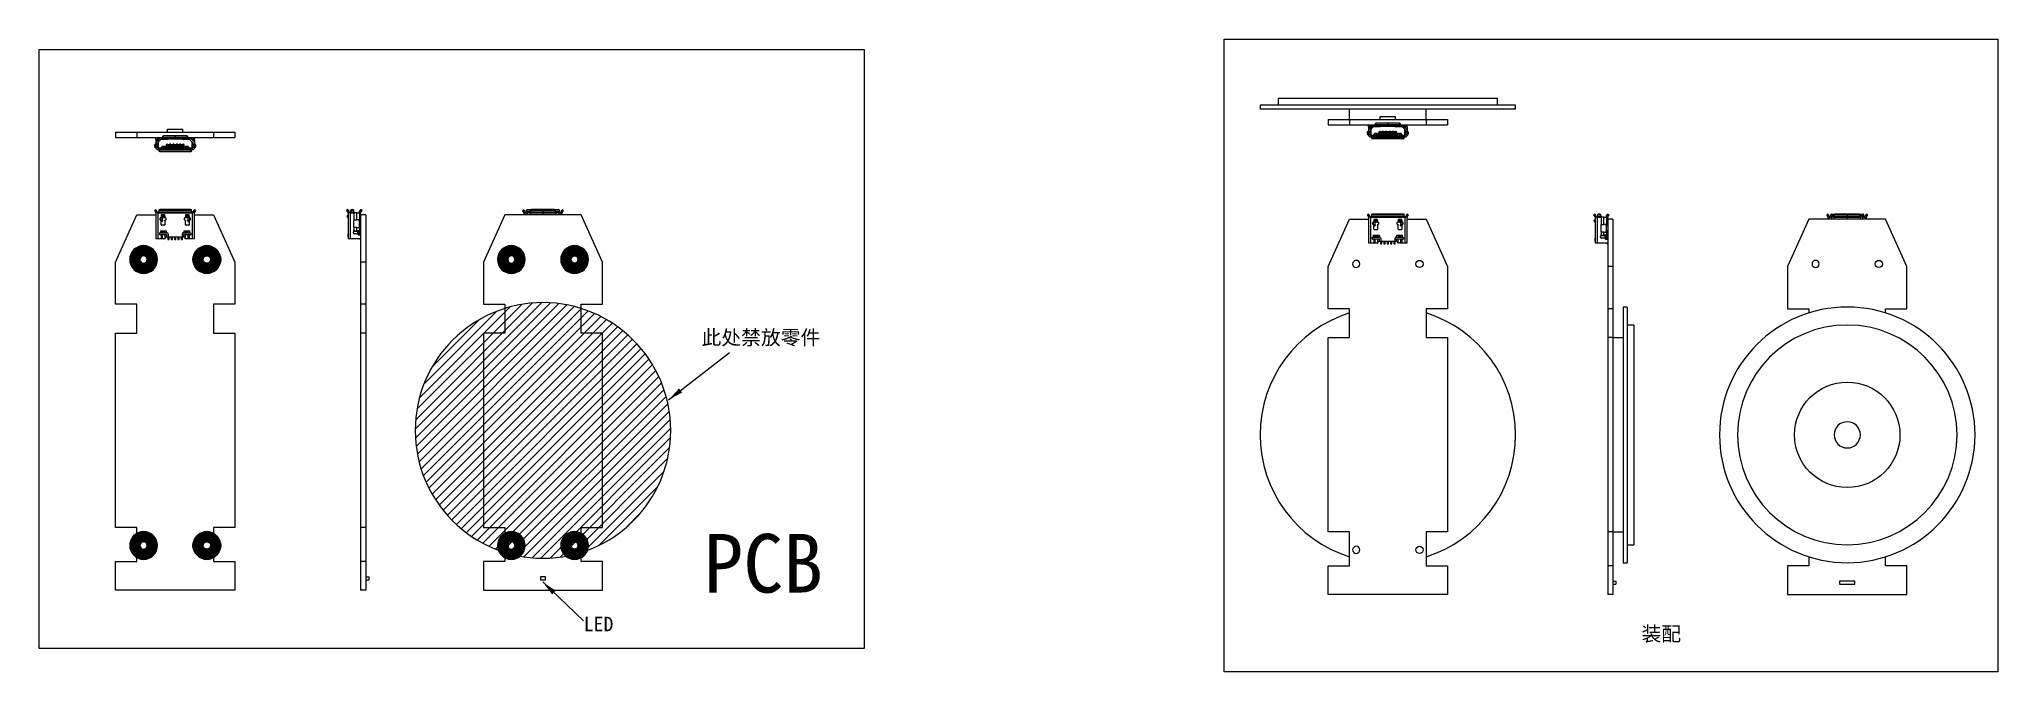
# Model space of a CAD drawing. Header units: inches. Extents: x 386 to 767, y 488 to 611.
import ezdxf
from ezdxf.lldxf.tags import DXFTag

# ---------------------------------------------------------------- set-up
doc = ezdxf.new("R2010")
doc.units = ezdxf.units.IN
doc.header["$MEASUREMENT"] = 0
doc.layers.add('200', color=7, linetype='Continuous')
tags = doc.linetypes.add('DASHED', pattern=[0.75, 0.5, -0.25]).pattern_tags.tags
tags[6:7] = [DXFTag(74, 4), DXFTag(75, 0), DXFTag(340, '0'), DXFTag(46, 0.0), DXFTag(50, 0.0), DXFTag(44, 0.0), DXFTag(45, 0.0)]
tags[4:5] = [DXFTag(74, 4), DXFTag(75, 0), DXFTag(340, '0'), DXFTag(46, 0.0), DXFTag(50, 0.0), DXFTag(44, 0.0), DXFTag(45, 0.0)]
doc.dimstyles.get("Standard").update_dxf_attribs({"dimtxt": 0.18, "dimasz": 0.18, "dimexe": 0.18, "dimexo": 0.0625, "dimgap": 0.09, "dimtad": 0, "dimtih": 1, "dimtoh": 1, "dimdec": 4, "dimzin": 0, "dimdsep": 46, "dimtxsty": 'Standard', "dimcen": 0.09, "dimadec": 0, "dimazin": 0, "dimtfac": 1, "dimtdec": 4, "dimtofl": 0, "dimtmove": 0, "dimatfit": 3, "dimfxl": 0, "dimtolj": 1, "dimtzin": 0, "dimarcsym": 0})

msp = doc.modelspace()

# ---------------------------------------------------------------- texts
at = {"attachment_point": 1}
for s, insert, char_height, width in [('{\\fSimSun|b0|i0|c134|p2;此处禁放零件}', (514.84, 554.41), 2.8257, 537.0328), ('{\\fSimSun|b0|i0|c134|p2;PCB}', (515.22, 514.8), 11.3906, 2164.8483), ('{\\fSimSun|b0|i0|c134|p2;LED}', (491.93, 498.7), 2.8257, 537.0328), ('{\\fSimSun|b0|i0|c134|p2;装配}', (697.69, 496.8), 2.8257, 537.0328)]:
    msp.add_mtext(s, dxfattribs=dict(at, insert=insert, char_height=char_height, width=width))

# ---------------------------------------------------------------- hatches: boundary and pattern name
h = msp.add_hatch()
h.set_pattern_fill('ANSI31', color=6, scale=1.5, style=0)
h.set_pattern_definition([(45, (0, 55.6), (-0.13258252, 0.13258252), [])])
edge = h.paths.add_edge_path()
edge.add_ellipse((406.31, 568.16), major_axis=(0, 2.7), ratio=1, start_angle=0, end_angle=360, ccw=False)
edge = h.paths.add_edge_path(flags=16)
edge.add_ellipse((406.31, 568.16), major_axis=(0, 0.7), ratio=1, start_angle=0, end_angle=360, ccw=False)
h = msp.add_hatch()
h.set_pattern_fill('ANSI31', color=6, scale=1.5, style=0)
h.set_pattern_definition([(45, (12.3, 55.6), (-0.13258252, 0.13258252), [])])
edge = h.paths.add_edge_path()
edge.add_ellipse((418.61, 568.16), major_axis=(0, 2.7), ratio=1, start_angle=0, end_angle=360, ccw=False)
edge = h.paths.add_edge_path(flags=16)
edge.add_ellipse((418.61, 568.16), major_axis=(0, 0.7), ratio=1, start_angle=0, end_angle=360, ccw=False)
h = msp.add_hatch()
h.set_pattern_fill('ANSI31', color=6, scale=1.5, style=0)
h.set_pattern_definition([(45, (71.54301, 55.6), (-0.13258252, 0.13258252), [])])
edge = h.paths.add_edge_path()
edge.add_ellipse((477.85, 568.16), major_axis=(0, 2.7), ratio=1, start_angle=0, end_angle=360, ccw=False)
edge = h.paths.add_edge_path(flags=16)
edge.add_ellipse((477.85, 568.16), major_axis=(0, 0.7), ratio=1, start_angle=0, end_angle=360, ccw=False)
h = msp.add_hatch()
h.set_pattern_fill('ANSI31', color=6, scale=1.5, style=0)
h.set_pattern_definition([(45, (83.84301, 55.6), (-0.13258252, 0.13258252), [])])
edge = h.paths.add_edge_path()
edge.add_ellipse((490.15, 568.16), major_axis=(0, 2.7), ratio=1, start_angle=0, end_angle=360, ccw=False)
edge = h.paths.add_edge_path(flags=16)
edge.add_ellipse((490.15, 568.16), major_axis=(0, 0.7), ratio=1, start_angle=0, end_angle=360, ccw=False)
h = msp.add_hatch()
h.set_pattern_fill('ANSI31', color=252, scale=10, style=0)
edge = h.paths.add_edge_path()
edge.add_ellipse((484, 534.93), major_axis=(0, 24.85), ratio=1, start_angle=0, end_angle=360, ccw=False)
h = msp.add_hatch()
h.set_pattern_fill('ANSI31', color=6, scale=1.5, style=0)
edge = h.paths.add_edge_path()
edge.add_ellipse((406.31, 512.56), major_axis=(0, 2.7), ratio=1, start_angle=0, end_angle=360, ccw=False)
edge = h.paths.add_edge_path(flags=16)
edge.add_ellipse((406.31, 512.56), major_axis=(0, 0.7), ratio=1, start_angle=0, end_angle=360, ccw=False)
h = msp.add_hatch()
h.set_pattern_fill('ANSI31', color=6, scale=1.5, style=0)
h.set_pattern_definition([(45, (12.3, 0), (-0.13258252, 0.13258252), [])])
edge = h.paths.add_edge_path()
edge.add_ellipse((418.61, 512.56), major_axis=(0, 2.7), ratio=1, start_angle=0, end_angle=360, ccw=False)
edge = h.paths.add_edge_path(flags=16)
edge.add_ellipse((418.61, 512.56), major_axis=(0, 0.7), ratio=1, start_angle=0, end_angle=360, ccw=False)
h = msp.add_hatch()
h.set_pattern_fill('ANSI31', color=6, scale=1.5, style=0)
h.set_pattern_definition([(45, (71.54301, 0), (-0.13258252, 0.13258252), [])])
edge = h.paths.add_edge_path()
edge.add_ellipse((477.85, 512.56), major_axis=(0, 2.7), ratio=1, start_angle=0, end_angle=360, ccw=False)
edge = h.paths.add_edge_path(flags=16)
edge.add_ellipse((477.85, 512.56), major_axis=(0, 0.7), ratio=1, start_angle=0, end_angle=360, ccw=False)
h = msp.add_hatch()
h.set_pattern_fill('ANSI31', color=6, scale=1.5, style=0)
h.set_pattern_definition([(45, (83.84301, 0), (-0.13258252, 0.13258252), [])])
edge = h.paths.add_edge_path()
edge.add_ellipse((490.15, 512.56), major_axis=(0, 2.7), ratio=1, start_angle=0, end_angle=360, ccw=False)
edge = h.paths.add_edge_path(flags=16)
edge.add_ellipse((490.15, 512.56), major_axis=(0, 0.7), ratio=1, start_angle=0, end_angle=360, ccw=False)

# ---------------------------------------------------------------- linework, layer by layer
at = {"color": 7}
for p, q in [((640.9, 595.38), (640.9, 597.38)), ((655.8, 595.38), (655.8, 597.38)), ((692.11, 553), (694.11, 553)), ((692.11, 515.2), (694.11, 515.2))]:
    msp.add_line(p, q, dxfattribs=at)
for points in [[(616.5, 611), (767, 611), (767, 488), (616.5, 488)], [(386, 609), (546.5, 609), (546.5, 492.5), (386, 492.5)]]:
    msp.add_lwpolyline(points, close=True)
at = {"layer": '200', "color": 7}
for p, q in [((623.5, 598.18), (623.5, 597.38)), ((673.2, 598.18), (623.5, 598.18)), ((669.7, 599.48), (627, 599.48)), ((627, 599.48), (627, 598.18)), ((669.7, 598.18), (669.7, 599.48)), ((673.2, 597.38), (673.2, 598.18)), ((673.2, 597.38), (623.5, 597.38)), ((636.75, 595.38), (636.75, 594.38)), ((636.75, 595.38), (640.9, 595.38)), ((636.75, 594.38), (640.9, 594.38)), ((640.9, 595.38), (640.9, 594.38)), ((640.9, 595.38), (655.8, 595.38)), ((640.9, 594.38), (645.87, 594.38)), ((644.6, 593.93), (644.6, 594.38)), ((644.9, 593.93), (644.9, 594.38)), ((645.35, 594.19), (645.35, 594.38)), ((645.8, 594.38), (645.8, 594.38)), ((645.85, 594.38), (645.85, 594.38)), ((645.9, 594.38), (645.87, 594.38)), ((645.9, 594.54), (645.9, 594.3)), ((646.1, 594.41), (646.1, 594.66)), ((648.33, 594.66), (646.1, 594.66)), ((646.1, 594.41), (648.33, 594.41)), ((646.85, 595.99), (649.85, 595.99)), ((646.85, 595.38), (646.85, 595.99)), ((648.33, 594.41), (648.33, 594.66)), ((648.33, 594.41), (648.33, 594.15)), ((648.33, 594.38), (648.37, 594.38)), ((648.37, 594.66), (648.37, 594.41)), ((650.6, 594.66), (648.37, 594.66)), ((648.37, 594.41), (648.37, 594.15)), ((648.37, 594.41), (650.6, 594.41)), ((649.85, 595.38), (649.85, 595.99)), ((650.6, 594.66), (650.6, 594.41)), ((650.8, 594.3), (650.8, 594.54)), ((650.83, 594.38), (650.8, 594.38)), ((650.83, 594.38), (655.8, 594.38)), ((650.9, 594.38), (650.9, 594.38)), ((651.35, 594.38), (651.35, 594.19)), ((651.8, 594.38), (651.8, 593.93)), ((652.1, 593.93), (652.1, 594.38)), ((655.8, 595.38), (655.8, 594.38)), ((655.8, 595.38), (659.95, 595.38)), ((655.8, 594.38), (659.95, 594.38)), ((659.95, 595.38), (659.95, 594.38)), ((400.86, 592.91), (400.86, 591.91)), ((400.86, 592.91), (405.01, 592.91)), ((400.86, 591.91), (405.01, 591.91)), ((405.01, 592.91), (405.01, 591.91)), ((405.01, 592.91), (419.91, 592.91)), ((405.01, 591.91), (409.98, 591.91)), ((408.82, 590.56), (408.56, 590.56)), ((408.71, 591.46), (408.71, 591.91)), ((409.01, 591.46), (408.71, 591.46)), ((408.71, 591.46), (408.71, 590.71)), ((408.71, 590.61), (408.71, 590.56)), ((408.95, 590.56), (408.82, 590.56)), ((409.39, 591.66), (408.92, 591.16)), ((408.95, 590.56), (408.95, 589.96)), ((409.01, 590.56), (408.95, 590.56)), ((409.01, 591.46), (409.01, 591.91)), ((409.01, 591.25), (409.01, 591.46)), ((409.01, 590.56), (409.01, 590.61)), ((409.01, 589.96), (409.01, 590.56)), ((409.01, 590.51), (409.01, 590.56)), ((409.23, 591.59), (409.03, 591.39)), ((409.03, 591.39), (409.03, 591.27)), ((409.11, 591.36), (409.03, 591.39)), ((409.03, 590.75), (409.03, 589.98)), ((409.13, 590.94), (409.13, 590.02)), ((409.14, 590.96), (409.61, 591.46)), ((409.23, 591.59), (409.26, 591.52)), ((409.33, 591.59), (409.23, 591.59)), ((409.46, 591.72), (409.46, 591.91)), ((410.98, 591.49), (409.65, 591.49)), ((410.88, 591.59), (409.84, 591.59)), ((409.91, 591.91), (409.91, 591.91)), ((409.95, 591.91), (409.95, 591.91)), ((410.01, 591.91), (409.98, 591.91)), ((409.98, 591.61), (410.01, 591.61)), ((410.01, 592.07), (410.01, 591.83)), ((410.01, 591.83), (410.01, 591.68)), ((412.44, 591.68), (410.01, 591.68)), ((410.01, 591.68), (410.01, 591.61)), ((410.01, 591.61), (412.44, 591.61)), ((410.21, 591.94), (410.21, 592.19)), ((412.44, 592.19), (410.21, 592.19)), ((410.21, 591.94), (412.44, 591.94)), ((410.76, 591.61), (410.76, 591.59)), ((410.86, 590.59), (410.86, 590.44)), ((410.96, 590.59), (410.86, 590.59)), ((410.88, 591.61), (410.88, 591.59)), ((410.96, 592.91), (410.96, 593.52)), ((410.96, 593.52), (413.96, 593.52)), ((410.96, 590.44), (410.96, 590.59)), ((410.98, 591.49), (410.98, 591.61)), ((411.36, 590.59), (411.36, 590.44)), ((411.61, 590.59), (411.36, 590.59)), ((411.61, 590.44), (411.61, 590.59)), ((412.01, 590.59), (412.01, 590.44)), ((412.26, 590.59), (412.01, 590.59)), ((412.26, 590.44), (412.26, 590.59)), ((412.44, 591.94), (412.44, 592.19)), ((412.44, 591.94), (412.44, 591.68)), ((412.44, 591.91), (412.48, 591.91)), ((412.44, 591.61), (412.44, 591.68)), ((412.44, 591.61), (412.48, 591.61)), ((414.71, 592.19), (412.48, 592.19)), ((412.48, 592.19), (412.48, 591.94)), ((412.48, 591.94), (412.48, 591.68)), ((412.48, 591.94), (414.71, 591.94)), ((414.91, 591.68), (412.48, 591.68)), ((412.48, 591.68), (412.48, 591.61)), ((412.48, 591.61), (414.91, 591.61)), ((412.65, 591.61), (413.04, 591.61)), ((412.91, 590.59), (412.66, 590.59)), ((412.66, 590.59), (412.66, 590.44)), ((412.91, 590.44), (412.91, 590.59)), ((413.2, 591.61), (413.24, 591.61)), ((413.31, 590.59), (413.31, 590.44)), ((413.56, 590.59), (413.31, 590.59)), ((413.56, 590.44), (413.56, 590.59)), ((413.94, 591.61), (413.94, 591.49)), ((415.26, 591.49), (413.94, 591.49)), ((413.96, 592.91), (413.96, 593.52)), ((414.06, 590.59), (413.96, 590.59)), ((413.96, 590.59), (413.96, 590.44)), ((414.06, 590.59), (413.96, 590.59)), ((414.04, 591.59), (414.04, 591.61)), ((415.08, 591.59), (414.04, 591.59)), ((414.06, 590.59), (414.06, 590.44)), ((414.16, 591.61), (414.16, 591.59)), ((414.71, 592.19), (414.71, 591.94)), ((414.91, 591.83), (414.91, 592.07)), ((414.94, 591.91), (414.91, 591.91)), ((414.91, 591.68), (414.91, 591.83)), ((414.91, 591.61), (414.91, 591.68)), ((414.91, 591.61), (414.94, 591.61)), ((414.94, 591.91), (419.91, 591.91)), ((415.01, 591.91), (415.01, 591.91)), ((415.3, 591.46), (415.77, 590.96)), ((415.46, 591.91), (415.46, 591.72)), ((415.99, 591.16), (415.52, 591.66)), ((415.69, 591.59), (415.58, 591.59)), ((415.65, 591.52), (415.69, 591.59)), ((415.89, 591.39), (415.69, 591.59)), ((415.79, 590.02), (415.79, 590.94)), ((415.89, 591.39), (415.8, 591.36)), ((415.89, 591.27), (415.89, 591.39)), ((415.89, 589.98), (415.89, 590.75)), ((415.91, 591.91), (415.91, 591.46)), ((416.21, 591.46), (415.91, 591.46)), ((415.91, 591.46), (415.91, 591.25)), ((415.91, 590.61), (415.91, 590.56)), ((415.91, 590.56), (415.91, 589.96)), ((415.97, 590.56), (415.91, 590.56)), ((415.91, 590.56), (415.91, 590.51)), ((415.97, 589.96), (415.97, 590.56)), ((416.1, 590.56), (415.97, 590.56)), ((416.35, 590.56), (416.1, 590.56)), ((416.21, 590.71), (416.2, 590.71)), ((416.21, 591.46), (416.21, 591.91)), ((416.21, 591.46), (416.21, 590.71)), ((416.21, 590.67), (416.21, 590.71)), ((416.21, 590.61), (416.21, 590.56)), ((419.91, 592.91), (419.91, 591.91)), ((419.91, 592.91), (424.06, 592.91)), ((419.91, 591.91), (424.06, 591.91)), ((424.06, 592.91), (424.06, 591.91)), ((644.35, 592.83), (644.6, 592.83)), ((644.35, 592.83), (644.35, 592.63)), ((644.6, 592.63), (644.35, 592.63)), ((644.71, 593.03), (644.46, 593.03)), ((644.46, 592.43), (644.71, 592.43)), ((644.9, 593.93), (644.6, 593.93)), ((644.6, 593.93), (644.6, 593.18)), ((644.6, 593.08), (644.6, 593.03)), ((644.6, 592.63), (644.6, 592.83)), ((644.6, 592.43), (644.6, 592.38)), ((644.84, 593.03), (644.71, 593.03)), ((644.84, 592.43), (644.71, 592.43)), ((645.29, 594.13), (644.82, 593.63)), ((644.84, 593.03), (644.84, 592.43)), ((644.9, 593.03), (644.84, 593.03)), ((644.9, 592.43), (644.84, 592.43)), ((644.9, 593.72), (644.9, 593.93)), ((644.9, 593.03), (644.9, 593.08)), ((644.9, 592.43), (644.9, 593.03)), ((644.9, 592.98), (644.9, 593.03)), ((644.9, 592.38), (644.9, 592.43)), ((645.12, 594.06), (644.92, 593.86)), ((644.92, 593.86), (644.92, 593.74)), ((645, 593.83), (644.92, 593.86)), ((644.92, 593.22), (644.92, 592.45)), ((645.02, 592.49), (644.92, 592.45)), ((645.12, 592.25), (644.92, 592.45)), ((645.02, 593.41), (645.02, 592.49)), ((645.02, 592.49), (645.16, 592.35)), ((645.04, 593.43), (645.51, 593.93)), ((645.15, 592.23), (645.05, 592.23)), ((645.15, 591.93), (645.05, 591.93)), ((645.12, 594.06), (645.15, 593.99)), ((645.22, 594.06), (645.12, 594.06)), ((645.16, 592.35), (645.12, 592.25)), ((645.12, 592.25), (645.48, 592.25)), ((651.55, 592.23), (645.15, 592.23)), ((645.15, 592.23), (645.15, 592.16)), ((645.15, 592.16), (645.15, 592.02)), ((645.15, 592.16), (651.55, 592.16)), ((645.15, 592.02), (645.15, 591.77)), ((645.16, 592.35), (645.57, 592.35)), ((645.46, 592.23), (645.31, 592.23)), ((651.35, 591.91), (645.35, 591.91)), ((645.35, 591.66), (645.35, 591.91)), ((645.35, 591.66), (651.35, 591.66)), ((645.57, 592.35), (645.48, 592.25)), ((645.59, 592.25), (645.48, 592.25)), ((646.87, 593.96), (645.55, 593.96)), ((645.57, 592.35), (645.89, 592.7)), ((645.79, 592.47), (645.66, 592.31)), ((646.77, 594.06), (645.73, 594.06)), ((645.87, 594.08), (645.9, 594.08)), ((645.89, 592.7), (646.31, 592.7)), ((645.9, 594.3), (645.9, 594.15)), ((648.33, 594.15), (645.9, 594.15)), ((645.9, 594.15), (645.9, 594.08)), ((645.9, 594.08), (648.33, 594.08)), ((646.02, 592.28), (645.99, 592.23)), ((646.2, 592.25), (646, 592.25)), ((646.12, 592.25), (646.1, 592.23)), ((646.21, 592.23), (646.18, 592.28)), ((646.31, 592.7), (646.63, 592.35)), ((646.54, 592.31), (646.41, 592.47)), ((646.6, 592.91), (646.6, 592.63)), ((646.75, 592.91), (646.6, 592.91)), ((646.6, 592.63), (646.68, 592.63)), ((646.73, 592.25), (646.61, 592.25)), ((646.63, 592.35), (650.07, 592.35)), ((646.63, 592.35), (646.73, 592.25)), ((646.65, 594.08), (646.65, 594.06)), ((646.68, 592.63), (646.75, 592.63)), ((646.73, 592.25), (649.98, 592.25)), ((646.75, 593.06), (646.75, 592.91)), ((646.85, 593.06), (646.75, 593.06)), ((646.75, 592.63), (646.75, 592.91)), ((646.75, 592.91), (646.85, 592.91)), ((649.95, 592.63), (646.75, 592.63)), ((646.75, 592.63), (646.75, 592.48)), ((646.75, 592.48), (649.95, 592.48)), ((646.77, 594.08), (646.77, 594.06)), ((646.85, 592.91), (646.85, 593.06)), ((647.25, 592.96), (646.85, 592.96)), ((646.85, 592.92), (647.25, 592.92)), ((646.85, 592.8), (646.85, 592.91)), ((647.25, 592.88), (646.85, 592.88)), ((646.85, 592.78), (647.25, 592.78)), ((646.87, 593.96), (646.87, 594.08)), ((647.25, 593.06), (647.25, 592.91)), ((647.5, 593.06), (647.25, 593.06)), ((647.25, 592.91), (647.25, 592.78)), ((647.25, 592.91), (647.5, 592.91)), ((647.5, 592.91), (647.5, 593.06)), ((647.9, 592.96), (647.5, 592.96)), ((647.5, 592.92), (647.9, 592.92)), ((647.5, 592.8), (647.5, 592.91)), ((647.9, 592.88), (647.5, 592.88)), ((647.5, 592.78), (647.9, 592.78)), ((647.9, 593.06), (647.9, 592.91)), ((648.15, 593.06), (647.9, 593.06)), ((647.9, 592.91), (647.9, 592.78)), ((647.9, 592.91), (648.15, 592.91)), ((648.15, 592.91), (648.15, 593.06)), ((648.55, 592.96), (648.15, 592.96)), ((648.15, 592.92), (648.55, 592.92)), ((648.15, 592.8), (648.15, 592.91)), ((648.55, 592.88), (648.15, 592.88)), ((648.15, 592.78), (648.55, 592.78)), ((648.33, 594.08), (648.33, 594.15)), ((648.33, 594.08), (648.37, 594.08)), ((650.8, 594.15), (648.37, 594.15)), ((648.37, 594.15), (648.37, 594.08)), ((648.37, 594.08), (650.8, 594.08)), ((648.54, 594.08), (648.93, 594.08)), ((648.8, 593.06), (648.55, 593.06)), ((648.55, 593.06), (648.55, 592.91)), ((648.55, 592.91), (648.55, 592.78)), ((648.55, 592.91), (648.8, 592.91)), ((648.8, 592.91), (648.8, 593.06)), ((649.2, 592.96), (648.8, 592.96)), ((648.8, 592.92), (649.2, 592.92)), ((648.8, 592.8), (648.8, 592.91)), ((649.2, 592.88), (648.8, 592.88)), ((648.8, 592.78), (649.2, 592.78)), ((649.1, 594.08), (649.14, 594.08)), ((649.2, 593.06), (649.2, 592.91)), ((649.45, 593.06), (649.2, 593.06)), ((649.2, 592.91), (649.2, 592.78)), ((649.2, 592.91), (649.45, 592.91)), ((649.45, 592.91), (649.45, 593.06)), ((649.85, 592.96), (649.45, 592.96)), ((649.45, 592.92), (649.85, 592.92)), ((649.45, 592.8), (649.45, 592.91)), ((649.85, 592.88), (649.45, 592.88)), ((649.45, 592.78), (649.85, 592.78)), ((649.83, 594.08), (649.83, 593.96)), ((651.15, 593.96), (649.83, 593.96)), ((649.95, 593.06), (649.85, 593.06)), ((649.85, 593.06), (649.85, 592.91)), ((649.95, 593.06), (649.85, 593.06)), ((649.85, 592.91), (649.85, 592.78)), ((649.85, 592.91), (649.95, 592.91)), ((649.93, 594.06), (649.93, 594.08)), ((650.97, 594.06), (649.93, 594.06)), ((649.95, 593.06), (649.95, 592.91)), ((649.95, 592.91), (649.95, 592.63)), ((650.1, 592.91), (649.95, 592.91)), ((649.95, 592.48), (649.95, 592.63)), ((649.95, 592.63), (650.1, 592.63)), ((650.07, 592.35), (649.98, 592.25)), ((649.98, 592.25), (650.09, 592.25)), ((650.05, 594.08), (650.05, 594.06)), ((650.07, 592.35), (650.39, 592.7)), ((650.1, 592.63), (650.1, 592.91)), ((650.29, 592.47), (650.16, 592.31)), ((650.39, 592.7), (650.81, 592.7)), ((650.52, 592.28), (650.49, 592.23)), ((650.5, 592.25), (650.7, 592.25)), ((650.6, 592.23), (650.58, 592.25)), ((650.71, 592.23), (650.68, 592.28)), ((650.8, 594.15), (650.8, 594.3)), ((650.8, 594.08), (650.8, 594.15)), ((650.8, 594.08), (650.83, 594.08)), ((650.81, 592.7), (651.13, 592.35)), ((651.04, 592.31), (650.91, 592.47)), ((651.11, 592.25), (651.23, 592.25)), ((651.13, 592.35), (651.54, 592.35)), ((651.13, 592.35), (651.23, 592.25)), ((651.19, 593.93), (651.66, 593.43)), ((651.58, 592.25), (651.23, 592.25)), ((651.31, 592.23), (651.24, 592.23)), ((651.39, 592.23), (651.31, 592.23)), ((651.35, 591.91), (651.35, 591.66)), ((651.88, 593.63), (651.41, 594.13)), ((651.58, 594.06), (651.48, 594.06)), ((651.54, 592.35), (651.68, 592.49)), ((651.58, 592.25), (651.54, 592.35)), ((651.55, 593.99), (651.58, 594.06)), ((651.55, 592.16), (651.55, 592.23)), ((651.65, 592.23), (651.55, 592.23)), ((651.55, 592.16), (651.55, 592.02)), ((651.55, 591.77), (651.55, 592.02)), ((651.65, 591.93), (651.55, 591.93)), ((651.78, 593.86), (651.58, 594.06)), ((651.78, 592.45), (651.58, 592.25)), ((651.68, 592.49), (651.68, 593.41)), ((651.68, 592.49), (651.78, 592.45)), ((651.78, 593.86), (651.7, 593.83)), ((651.78, 593.74), (651.78, 593.86)), ((651.78, 592.45), (651.78, 593.22)), ((652.1, 593.93), (651.8, 593.93)), ((651.8, 593.93), (651.8, 593.72)), ((651.8, 593.08), (651.8, 593.03)), ((651.8, 593.03), (651.8, 592.43)), ((651.86, 593.03), (651.8, 593.03)), ((651.8, 593.03), (651.8, 592.98)), ((651.8, 592.43), (651.86, 592.43)), ((651.8, 592.43), (651.8, 592.38)), ((651.86, 592.43), (651.86, 593.03)), ((651.99, 593.03), (651.86, 593.03)), ((651.99, 592.43), (651.86, 592.43)), ((652.24, 593.03), (651.99, 593.03)), ((651.99, 592.43), (652.24, 592.43)), ((652.1, 593.18), (652.09, 593.18)), ((652.09, 592.85), (652.35, 592.85)), ((652.1, 593.93), (652.1, 593.18)), ((652.1, 593.14), (652.1, 593.18)), ((652.1, 593.08), (652.1, 593.03)), ((652.1, 592.83), (652.1, 592.63)), ((652.1, 592.83), (652.35, 592.83)), ((652.35, 592.63), (652.1, 592.63)), ((652.1, 592.43), (652.1, 592.38)), ((652.35, 592.63), (652.35, 592.83)), ((408.46, 590.36), (408.71, 590.36)), ((408.46, 590.36), (408.46, 590.16)), ((408.71, 590.16), (408.46, 590.16)), ((408.56, 589.96), (408.82, 589.96)), ((408.71, 590.16), (408.71, 590.36)), ((408.71, 589.96), (408.71, 589.91)), ((408.95, 589.96), (408.82, 589.96)), ((409.01, 589.96), (408.95, 589.96)), ((409.01, 589.91), (409.01, 589.96)), ((409.13, 590.02), (409.03, 589.98)), ((409.23, 589.78), (409.03, 589.98)), ((409.13, 590.02), (409.27, 589.88)), ((409.26, 589.76), (409.16, 589.76)), ((409.26, 589.46), (409.16, 589.46)), ((409.27, 589.88), (409.23, 589.78)), ((409.23, 589.78), (409.58, 589.78)), ((415.66, 589.76), (409.26, 589.76)), ((409.26, 589.76), (409.26, 589.69)), ((409.26, 589.69), (409.26, 589.55)), ((409.26, 589.69), (415.66, 589.69)), ((409.26, 589.55), (409.26, 589.3)), ((409.27, 589.88), (409.67, 589.88)), ((409.56, 589.76), (409.41, 589.76)), ((415.46, 589.44), (409.46, 589.44)), ((409.46, 589.19), (409.46, 589.44)), ((409.46, 589.19), (415.46, 589.19)), ((409.67, 589.88), (409.58, 589.78)), ((409.7, 589.78), (409.58, 589.78)), ((409.67, 589.88), (410, 590.23)), ((409.9, 590), (409.77, 589.84)), ((410, 590.23), (410.42, 590.23)), ((410.13, 589.81), (410.09, 589.76)), ((410.3, 589.78), (410.11, 589.78)), ((410.23, 589.78), (410.21, 589.76)), ((410.32, 589.76), (410.28, 589.81)), ((410.42, 590.23), (410.74, 589.88)), ((410.65, 589.84), (410.52, 590)), ((410.71, 590.44), (410.71, 590.16)), ((410.86, 590.44), (410.71, 590.44)), ((410.71, 590.16), (410.79, 590.16)), ((410.83, 589.78), (410.71, 589.78)), ((410.74, 589.88), (414.17, 589.88)), ((410.74, 589.88), (410.83, 589.78)), ((410.79, 590.16), (410.86, 590.16)), ((410.83, 589.78), (414.08, 589.78)), ((410.86, 590.16), (410.86, 590.44)), ((410.86, 590.44), (410.96, 590.44)), ((414.06, 590.16), (410.86, 590.16)), ((410.86, 590.16), (410.86, 590.01)), ((410.86, 590.01), (414.06, 590.01)), ((411.36, 590.49), (410.96, 590.49)), ((410.96, 590.45), (411.36, 590.45)), ((410.96, 590.33), (410.96, 590.44)), ((411.36, 590.41), (410.96, 590.41)), ((410.96, 590.31), (411.36, 590.31)), ((411.36, 590.44), (411.36, 590.31)), ((411.36, 590.44), (411.61, 590.44)), ((412.01, 590.49), (411.61, 590.49)), ((411.61, 590.45), (412.01, 590.45)), ((411.61, 590.33), (411.61, 590.44)), ((412.01, 590.41), (411.61, 590.41)), ((411.61, 590.31), (412.01, 590.31)), ((412.01, 590.44), (412.01, 590.31)), ((412.01, 590.44), (412.26, 590.44)), ((412.66, 590.49), (412.26, 590.49)), ((412.26, 590.45), (412.66, 590.45)), ((412.26, 590.33), (412.26, 590.44)), ((412.66, 590.41), (412.26, 590.41)), ((412.26, 590.31), (412.66, 590.31)), ((412.66, 590.44), (412.66, 590.31)), ((412.66, 590.44), (412.91, 590.44)), ((413.31, 590.49), (412.91, 590.49)), ((412.91, 590.45), (413.31, 590.45)), ((412.91, 590.33), (412.91, 590.44)), ((413.31, 590.41), (412.91, 590.41)), ((412.91, 590.31), (413.31, 590.31)), ((413.31, 590.44), (413.31, 590.31)), ((413.31, 590.44), (413.56, 590.44)), ((413.96, 590.49), (413.56, 590.49)), ((413.56, 590.45), (413.96, 590.45)), ((413.56, 590.33), (413.56, 590.44)), ((413.96, 590.41), (413.56, 590.41)), ((413.56, 590.31), (413.96, 590.31)), ((413.96, 590.44), (413.96, 590.31)), ((413.96, 590.44), (414.06, 590.44)), ((414.06, 590.44), (414.06, 590.16)), ((414.21, 590.44), (414.06, 590.44)), ((414.06, 590.01), (414.06, 590.16)), ((414.06, 590.16), (414.21, 590.16)), ((414.17, 589.88), (414.08, 589.78)), ((414.08, 589.78), (414.2, 589.78)), ((414.17, 589.88), (414.5, 590.23)), ((414.21, 590.16), (414.21, 590.44)), ((414.4, 590), (414.27, 589.84)), ((414.5, 590.23), (414.92, 590.23)), ((414.63, 589.81), (414.59, 589.76)), ((414.61, 589.78), (414.8, 589.78)), ((414.71, 589.76), (414.68, 589.78)), ((414.82, 589.76), (414.78, 589.81)), ((414.92, 590.23), (415.24, 589.88)), ((415.15, 589.84), (415.02, 590)), ((415.21, 589.78), (415.33, 589.78)), ((415.24, 589.88), (415.64, 589.88)), ((415.24, 589.88), (415.33, 589.78)), ((415.69, 589.78), (415.33, 589.78)), ((415.42, 589.76), (415.35, 589.76)), ((415.5, 589.76), (415.42, 589.76)), ((415.46, 589.44), (415.46, 589.19)), ((415.64, 589.88), (415.79, 590.02)), ((415.69, 589.78), (415.64, 589.88)), ((415.66, 589.69), (415.66, 589.76)), ((415.76, 589.76), (415.66, 589.76)), ((415.66, 589.69), (415.66, 589.55)), ((415.66, 589.3), (415.66, 589.55)), ((415.76, 589.46), (415.66, 589.46)), ((415.89, 589.98), (415.69, 589.78)), ((415.79, 590.02), (415.89, 589.98)), ((415.91, 589.96), (415.97, 589.96)), ((415.91, 589.96), (415.91, 589.91)), ((416.1, 589.96), (415.97, 589.96)), ((416.1, 589.96), (416.35, 589.96)), ((416.2, 590.38), (416.46, 590.38)), ((416.2, 590.36), (416.2, 590.16)), ((416.2, 590.36), (416.46, 590.36)), ((416.46, 590.16), (416.2, 590.16)), ((416.21, 589.96), (416.21, 589.91)), ((416.46, 590.16), (416.46, 590.36)), ((400.86, 567.66), (405.01, 576.86)), ((405.01, 576.86), (408.71, 576.86)), ((408.71, 577.85), (408.46, 577.69)), ((408.46, 577.69), (408.56, 577.52)), ((408.56, 577.52), (408.82, 577.68)), ((408.56, 577.52), (408.69, 577.31)), ((408.82, 577.68), (408.71, 577.85)), ((408.71, 577.26), (408.71, 572.26)), ((409.16, 577.26), (408.71, 577.26)), ((408.95, 577.47), (408.82, 577.68)), ((409.16, 572.26), (409.16, 577.26)), ((409.26, 577.26), (409.16, 577.26)), ((409.26, 577.7), (409.26, 577.53)), ((409.26, 577.32), (409.26, 577.53)), ((415.66, 577.32), (409.26, 577.32)), ((409.26, 577.32), (409.26, 577.26)), ((409.26, 577.26), (415.66, 577.26)), ((409.46, 577.69), (409.46, 577.86)), ((415.46, 577.86), (409.46, 577.86)), ((409.46, 577.69), (415.46, 577.69)), ((409.53, 575.91), (409.53, 576.21)), ((409.54, 575.86), (409.61, 575.86)), ((409.61, 576.31), (409.61, 575.86)), ((409.61, 575.86), (409.91, 575.86)), ((409.63, 576.31), (409.73, 576.31)), ((410.43, 576.82), (409.73, 576.82)), ((409.73, 576.82), (409.73, 576.74)), ((409.73, 576.74), (410.43, 576.74)), ((409.73, 576.74), (409.73, 576.62)), ((409.73, 576.62), (410.43, 576.62)), ((409.73, 576.62), (409.73, 576.36)), ((409.73, 576.36), (410.43, 576.36)), ((409.73, 576.31), (409.73, 576.36)), ((409.73, 574.91), (409.73, 575.71)), ((409.73, 575.56), (409.91, 575.56)), ((409.98, 575.83), (409.98, 576.36)), ((410.01, 575.76), (410.01, 575.66)), ((410.43, 576.74), (410.43, 576.82)), ((410.43, 576.62), (410.43, 576.74)), ((410.43, 576.62), (410.43, 576.36)), ((410.43, 576.36), (410.43, 576.31)), ((410.43, 576.31), (410.53, 576.31)), ((410.43, 575.71), (410.43, 574.91)), ((410.63, 576.21), (410.63, 575.91)), ((414.28, 575.91), (414.28, 576.21)), ((414.38, 576.31), (414.48, 576.31)), ((415.18, 576.82), (414.48, 576.82)), ((414.48, 576.82), (414.48, 576.74)), ((414.48, 576.74), (414.48, 576.62)), ((414.48, 576.74), (415.18, 576.74)), ((414.48, 576.62), (415.18, 576.62)), ((414.48, 576.62), (414.48, 576.36)), ((414.48, 576.36), (415.18, 576.36)), ((414.48, 576.31), (414.48, 576.36)), ((414.48, 574.91), (414.48, 575.71)), ((414.91, 575.66), (414.91, 575.76)), ((414.94, 576.36), (414.94, 575.83)), ((415.01, 575.86), (415.3, 575.86)), ((415.01, 575.56), (415.18, 575.56)), ((415.18, 576.74), (415.18, 576.82)), ((415.18, 576.62), (415.18, 576.74)), ((415.18, 576.62), (415.18, 576.36)), ((415.18, 576.36), (415.18, 576.31)), ((415.18, 576.31), (415.28, 576.31)), ((415.18, 575.71), (415.18, 574.91)), ((415.3, 575.86), (415.3, 576.31)), ((415.3, 575.86), (415.37, 575.86)), ((415.38, 576.21), (415.38, 575.91)), ((415.46, 577.86), (415.46, 577.69)), ((415.66, 577.53), (415.66, 577.7)), ((415.66, 577.53), (415.66, 577.32)), ((415.66, 577.26), (415.66, 577.32)), ((415.76, 577.26), (415.66, 577.26)), ((415.76, 577.26), (415.76, 572.26)), ((416.21, 577.26), (415.76, 577.26)), ((416.1, 577.68), (415.97, 577.47)), ((416.2, 577.85), (416.1, 577.68)), ((416.1, 577.68), (416.35, 577.52)), ((416.46, 577.69), (416.2, 577.85)), ((416.21, 572.26), (416.21, 577.26)), ((416.21, 576.86), (419.91, 576.86)), ((416.22, 577.31), (416.35, 577.52)), ((416.35, 577.52), (416.46, 577.69)), ((419.91, 576.86), (424.06, 567.66)), ((446.05, 577.86), (445.81, 577.69)), ((445.81, 577.69), (445.92, 577.53)), ((445.83, 576.62), (446.03, 576.74)), ((445.83, 576.62), (445.98, 576.36)), ((445.92, 577.53), (446.17, 577.7)), ((445.92, 577.53), (446.06, 577.32)), ((445.98, 576.36), (446.08, 576.42)), ((446.17, 577.7), (446.05, 577.86)), ((446.08, 577.26), (446.08, 572.26)), ((446.53, 577.26), (446.08, 577.26)), ((446.31, 577.49), (446.17, 577.7)), ((446.53, 572.26), (446.53, 577.26)), ((446.58, 577.26), (446.53, 577.26)), ((446.58, 577.68), (446.58, 577.52)), ((446.58, 577.31), (446.58, 577.52)), ((447.18, 577.31), (446.58, 577.31)), ((446.58, 577.31), (446.58, 577.26)), ((446.58, 577.26), (447.18, 577.26)), ((446.78, 577.69), (446.78, 577.85)), ((446.98, 577.85), (446.78, 577.85)), ((446.78, 577.69), (446.98, 577.69)), ((446.98, 577.85), (446.98, 577.69)), ((447, 577.85), (447, 577.69)), ((447.18, 577.52), (447.18, 577.68)), ((447.18, 577.52), (447.18, 577.31)), ((447.18, 577.26), (447.18, 577.31)), ((447.23, 577.26), (447.18, 577.26)), ((447.23, 577.26), (447.23, 575.78)), ((447.78, 577.26), (447.23, 577.26)), ((447.23, 574.46), (447.23, 575.76)), ((447.33, 575.86), (447.78, 575.86)), ((447.78, 575.86), (447.78, 577.26)), ((447.78, 577.26), (448.28, 577.26)), ((448.28, 575.86), (447.78, 575.86)), ((448.23, 575.83), (448.23, 575.76)), ((448.23, 575.76), (448.53, 575.76)), ((448.23, 575.66), (448.23, 575.76)), ((448.53, 575.66), (448.23, 575.66)), ((448.23, 575.66), (448.23, 575.56)), ((448.23, 575.56), (448.23, 574.66)), ((448.53, 575.56), (448.23, 575.56)), ((448.28, 577.26), (448.28, 575.86)), ((448.53, 577.26), (448.28, 577.26)), ((448.28, 575.86), (448.53, 575.86)), ((448.3, 577.49), (448.45, 577.7)), ((448.56, 577.86), (448.45, 577.7)), ((448.45, 577.7), (448.69, 577.53)), ((448.53, 576.86), (448.53, 577.26)), ((448.53, 576.86), (448.53, 567.66)), ((449.53, 576.86), (448.53, 576.86)), ((448.55, 577.32), (448.69, 577.53)), ((448.81, 577.69), (448.56, 577.86)), ((448.69, 577.53), (448.81, 577.69)), ((449.53, 576.86), (449.53, 567.66)), ((476.55, 576.86), (472.4, 567.66)), ((491.45, 576.86), (476.55, 576.86)), ((480.25, 577.85), (480, 577.69)), ((480.25, 577.85), (480, 577.69)), ((480, 577.69), (480.1, 577.52)), ((480, 577.69), (480, 577.69)), ((480.1, 577.52), (480.36, 577.68)), ((480.1, 577.52), (480.23, 577.31)), ((480.36, 577.68), (480.25, 577.85)), ((480.25, 577.85), (480.25, 577.85)), ((480.25, 577.26), (480.25, 576.86)), ((480.47, 577.26), (480.25, 577.26)), ((480.36, 577.68), (480.49, 577.47)), ((480.47, 576.86), (480.47, 577.26)), ((480.47, 577.26), (480.94, 577.26)), ((480.8, 577.49), (480.8, 577.7)), ((481.55, 577.49), (480.8, 577.49)), ((480.8, 577.49), (480.8, 577.26)), ((480.94, 577.26), (480.94, 576.86)), ((481.52, 577.26), (480.94, 577.26)), ((481, 577.86), (481.75, 577.86)), ((481.52, 576.86), (481.52, 577.26)), ((481.52, 577.26), (481.55, 577.26)), ((481.55, 577.7), (481.55, 577.53)), ((481.55, 577.32), (481.55, 577.53)), ((483.98, 577.32), (481.55, 577.32)), ((481.55, 577.32), (481.55, 577.26)), ((481.55, 577.26), (483.98, 577.26)), ((481.75, 577.69), (481.75, 577.86)), ((483.98, 577.86), (481.75, 577.86)), ((481.75, 577.69), (483.98, 577.69)), ((483.98, 577.69), (483.98, 577.86)), ((483.98, 577.86), (484.02, 577.86)), ((483.98, 577.69), (483.98, 577.32)), ((484.02, 577.49), (483.98, 577.49)), ((483.98, 577.26), (483.98, 577.32)), ((483.98, 577.26), (483.98, 576.86)), ((483.98, 577.26), (484.02, 577.26)), ((484.02, 577.86), (484.02, 577.69)), ((486.25, 577.86), (484.02, 577.86)), ((484.02, 577.69), (486.25, 577.69)), ((484.02, 577.32), (484.02, 577.69)), ((486.45, 577.32), (484.02, 577.32)), ((484.02, 577.32), (484.02, 577.26)), ((484.02, 577.26), (486.45, 577.26)), ((484.02, 576.86), (484.02, 577.26)), ((486.25, 577.86), (486.25, 577.69)), ((486.25, 577.86), (487, 577.86)), ((486.45, 577.53), (486.45, 577.7)), ((486.45, 577.53), (486.45, 577.32)), ((487.2, 577.49), (486.45, 577.49)), ((486.45, 577.26), (486.45, 577.32)), ((486.45, 577.26), (486.48, 577.26)), ((486.48, 577.26), (486.48, 576.86)), ((487.06, 577.26), (486.48, 577.26)), ((487.06, 576.86), (487.06, 577.26)), ((487.06, 577.26), (487.53, 577.26)), ((487.2, 577.49), (487.2, 577.7)), ((487.2, 577.26), (487.2, 577.49)), ((487.51, 577.47), (487.64, 577.68)), ((487.53, 577.26), (487.53, 576.86)), ((487.74, 577.26), (487.53, 577.26)), ((487.74, 577.85), (487.64, 577.68)), ((487.64, 577.68), (487.89, 577.52)), ((488, 577.69), (487.74, 577.85)), ((487.74, 576.86), (487.74, 577.26)), ((487.75, 577.26), (487.74, 577.26)), ((487.75, 576.86), (487.75, 577.26)), ((487.76, 577.31), (487.89, 577.52)), ((487.89, 577.52), (488, 577.69)), ((495.6, 567.66), (491.45, 576.86)), ((636.75, 566.8), (640.9, 576)), ((640.9, 576), (644.6, 576)), ((644.6, 576.99), (644.35, 576.83)), ((644.35, 576.83), (644.46, 576.66)), ((644.46, 576.66), (644.71, 576.82)), ((644.46, 576.66), (644.58, 576.45)), ((644.71, 576.82), (644.6, 576.99)), ((644.6, 576.4), (644.6, 571.4)), ((645.05, 576.4), (644.6, 576.4)), ((644.84, 576.61), (644.71, 576.82)), ((645.05, 571.4), (645.05, 576.4)), ((645.15, 576.4), (645.05, 576.4)), ((645.15, 576.84), (645.15, 576.67)), ((645.15, 576.46), (645.15, 576.67)), ((651.55, 576.46), (645.15, 576.46)), ((645.15, 576.46), (645.15, 576.4)), ((645.15, 576.4), (651.55, 576.4)), ((645.35, 576.83), (645.35, 577)), ((651.35, 577), (645.35, 577)), ((645.35, 576.83), (651.35, 576.83)), ((645.43, 575.05), (645.43, 575.35)), ((645.51, 575.45), (645.51, 575)), ((645.53, 575.45), (645.62, 575.45)), ((646.33, 575.96), (645.62, 575.96)), ((645.62, 575.96), (645.62, 575.87)), ((645.62, 575.87), (646.33, 575.87)), ((645.62, 575.87), (645.62, 575.76)), ((645.62, 575.76), (646.33, 575.76)), ((645.62, 575.76), (645.62, 575.5)), ((645.62, 575.5), (646.33, 575.5)), ((645.62, 575.45), (645.62, 575.5)), ((645.87, 574.97), (645.87, 575.5)), ((646.33, 575.87), (646.33, 575.96)), ((646.33, 575.76), (646.33, 575.87)), ((646.33, 575.76), (646.33, 575.5)), ((646.33, 575.5), (646.33, 575.45)), ((646.33, 575.45), (646.43, 575.45)), ((646.53, 575.35), (646.53, 575.05)), ((650.18, 575.05), (650.18, 575.35)), ((650.28, 575.45), (650.38, 575.45)), ((651.08, 575.96), (650.38, 575.96)), ((650.38, 575.96), (650.38, 575.87)), ((650.38, 575.87), (650.38, 575.76)), ((650.38, 575.87), (651.08, 575.87)), ((650.38, 575.76), (650.38, 575.5)), ((650.38, 575.76), (651.08, 575.76)), ((650.38, 575.5), (651.08, 575.5)), ((650.38, 575.45), (650.38, 575.5)), ((650.83, 575.5), (650.83, 574.97)), ((651.08, 575.87), (651.08, 575.96)), ((651.08, 575.76), (651.08, 575.87)), ((651.08, 575.76), (651.08, 575.5)), ((651.08, 575.5), (651.08, 575.45)), ((651.08, 575.45), (651.18, 575.45)), ((651.19, 575), (651.19, 575.45)), ((651.28, 575.35), (651.28, 575.05)), ((651.35, 577), (651.35, 576.83)), ((651.55, 576.67), (651.55, 576.84)), ((651.55, 576.67), (651.55, 576.46)), ((651.55, 576.4), (651.55, 576.46)), ((651.65, 576.4), (651.55, 576.4)), ((651.65, 576.4), (651.65, 571.4)), ((652.1, 576.4), (651.65, 576.4)), ((651.99, 576.82), (651.86, 576.61)), ((652.1, 576.99), (651.99, 576.82)), ((651.99, 576.82), (652.24, 576.66)), ((652.35, 576.83), (652.1, 576.99)), ((652.1, 571.4), (652.1, 576.4)), ((652.1, 576), (655.8, 576)), ((652.12, 576.45), (652.24, 576.66)), ((652.24, 576.66), (652.35, 576.83)), ((655.8, 576), (659.95, 566.8)), ((688.63, 577), (688.38, 576.83)), ((688.38, 576.83), (688.49, 576.67)), ((688.41, 575.76), (688.61, 575.87)), ((688.41, 575.76), (688.56, 575.5)), ((688.49, 576.67), (688.74, 576.84)), ((688.49, 576.67), (688.64, 576.46)), ((688.56, 575.5), (688.66, 575.56)), ((688.74, 576.84), (688.63, 577)), ((688.66, 576.4), (688.66, 571.4)), ((689.11, 576.4), (688.66, 576.4)), ((688.88, 576.63), (688.74, 576.84)), ((689.11, 571.4), (689.11, 576.4)), ((689.16, 576.4), (689.11, 576.4)), ((689.16, 576.82), (689.16, 576.66)), ((689.16, 576.45), (689.16, 576.66)), ((689.76, 576.45), (689.16, 576.45)), ((689.16, 576.45), (689.16, 576.4)), ((689.16, 576.4), (689.76, 576.4)), ((689.36, 576.83), (689.36, 576.99)), ((689.56, 576.99), (689.36, 576.99)), ((689.36, 576.83), (689.56, 576.83)), ((689.56, 576.99), (689.56, 576.83)), ((689.57, 576.99), (689.57, 576.83)), ((689.76, 576.66), (689.76, 576.82)), ((689.76, 576.66), (689.76, 576.45)), ((689.76, 576.4), (689.76, 576.45)), ((689.81, 576.4), (689.76, 576.4)), ((689.81, 576.4), (689.81, 574.92)), ((690.36, 576.4), (689.81, 576.4)), ((690.36, 575), (690.36, 576.4)), ((690.36, 576.4), (690.85, 576.4)), ((690.85, 576.4), (690.85, 575)), ((691.11, 576.4), (690.85, 576.4)), ((690.88, 576.63), (691.02, 576.84)), ((691.13, 577), (691.02, 576.84)), ((691.02, 576.84), (691.27, 576.67)), ((691.11, 576), (691.11, 576.4)), ((692.11, 576), (691.11, 576)), ((691.11, 576), (691.11, 566.8)), ((691.12, 576.46), (691.27, 576.67)), ((691.38, 576.83), (691.13, 577)), ((691.27, 576.67), (691.38, 576.83)), ((692.11, 576), (692.11, 566.8)), ((730.26, 576), (726.11, 566.8)), ((745.16, 576), (730.26, 576)), ((733.96, 576.99), (733.71, 576.83)), ((733.96, 576.99), (733.71, 576.83)), ((733.71, 576.83), (733.81, 576.66)), ((733.71, 576.83), (733.71, 576.83)), ((733.81, 576.66), (734.07, 576.82)), ((733.81, 576.66), (733.94, 576.45)), ((734.07, 576.82), (733.96, 576.99)), ((733.96, 576.99), (733.96, 576.99)), ((733.96, 576.4), (733.96, 576)), ((734.17, 576.4), (733.96, 576.4)), ((734.07, 576.82), (734.2, 576.61)), ((734.17, 576), (734.17, 576.4)), ((734.17, 576.4), (734.64, 576.4)), ((734.51, 576.63), (734.51, 576.84)), ((735.26, 576.63), (734.51, 576.63)), ((734.51, 576.63), (734.51, 576.4)), ((734.64, 576.4), (734.64, 576)), ((735.23, 576.4), (734.64, 576.4)), ((734.71, 577), (735.46, 577)), ((735.23, 576), (735.23, 576.4)), ((735.23, 576.4), (735.26, 576.4)), ((735.26, 576.84), (735.26, 576.67)), ((735.26, 576.46), (735.26, 576.67)), ((737.69, 576.46), (735.26, 576.46)), ((735.26, 576.46), (735.26, 576.4)), ((735.26, 576.4), (737.69, 576.4)), ((735.46, 576.83), (735.46, 577)), ((737.69, 577), (735.46, 577)), ((735.46, 576.83), (737.69, 576.83)), ((737.69, 576.83), (737.69, 577)), ((737.69, 577), (737.73, 577)), ((737.69, 576.83), (737.69, 576.46)), ((737.73, 576.63), (737.69, 576.63)), ((737.69, 576.4), (737.69, 576.46)), ((737.69, 576.4), (737.69, 576)), ((737.69, 576.4), (737.73, 576.4)), ((737.73, 577), (737.73, 576.83)), ((739.96, 577), (737.73, 577)), ((737.73, 576.83), (739.96, 576.83)), ((737.73, 576.46), (737.73, 576.83)), ((740.16, 576.46), (737.73, 576.46)), ((737.73, 576.46), (737.73, 576.4)), ((737.73, 576.4), (740.16, 576.4)), ((737.73, 576), (737.73, 576.4)), ((739.96, 577), (739.96, 576.83)), ((739.96, 577), (740.71, 577)), ((740.16, 576.67), (740.16, 576.84)), ((740.16, 576.67), (740.16, 576.46)), ((740.91, 576.63), (740.16, 576.63)), ((740.16, 576.4), (740.16, 576.46)), ((740.16, 576.4), (740.19, 576.4)), ((740.19, 576.4), (740.19, 576)), ((740.77, 576.4), (740.19, 576.4)), ((740.77, 576), (740.77, 576.4)), ((740.77, 576.4), (741.24, 576.4)), ((740.91, 576.63), (740.91, 576.84)), ((740.91, 576.4), (740.91, 576.63)), ((741.22, 576.61), (741.35, 576.82)), ((741.24, 576.4), (741.24, 576)), ((741.45, 576.4), (741.24, 576.4)), ((741.45, 576.99), (741.35, 576.82)), ((741.35, 576.82), (741.6, 576.66)), ((741.71, 576.83), (741.45, 576.99)), ((741.45, 576), (741.45, 576.4)), ((741.46, 576.4), (741.45, 576.4)), ((741.46, 576), (741.46, 576.4)), ((741.47, 576.45), (741.6, 576.66)), ((741.6, 576.66), (741.71, 576.83)), ((749.31, 566.8), (745.16, 576)), ((408.71, 572.26), (409.16, 572.26)), ((409.16, 572.26), (409.7, 572.26)), ((409.41, 573.11), (409.41, 573.21)), ((409.56, 573.36), (409.61, 573.36)), ((409.7, 572.96), (409.56, 572.96)), ((409.58, 573.36), (409.58, 573.34)), ((410.83, 573.34), (409.58, 573.34)), ((409.61, 573.76), (410.8, 573.76)), ((409.61, 573.76), (409.61, 573.36)), ((409.61, 573.36), (410, 573.36)), ((409.7, 572.96), (409.7, 572.26)), ((410, 572.96), (409.7, 572.96)), ((409.7, 572.26), (410, 572.26)), ((409.72, 573.03), (410.76, 573.03)), ((409.72, 572.96), (409.72, 573.03)), ((409.78, 572.98), (409.72, 573.03)), ((410.76, 572.98), (409.78, 572.98)), ((410.33, 574.81), (409.83, 574.81)), ((410, 573.36), (410, 573.76)), ((410, 573.36), (410.13, 573.36)), ((410, 573.36), (410, 573.34)), ((410, 572.26), (410, 572.96)), ((410.39, 572.96), (410, 572.96)), ((410, 572.26), (410.39, 572.26)), ((410.13, 573.76), (410.13, 573.36)), ((410.13, 573.36), (410.28, 573.36)), ((410.28, 573.36), (410.28, 573.76)), ((410.28, 573.36), (410.41, 573.36)), ((410.33, 572.96), (410.33, 572.98)), ((410.39, 572.26), (410.56, 572.26)), ((410.41, 573.76), (410.41, 573.36)), ((410.41, 573.36), (410.8, 573.36)), ((410.42, 573.36), (410.42, 573.34)), ((410.54, 572.46), (410.54, 572.76)), ((410.56, 572.26), (410.56, 572.56)), ((410.56, 572.56), (410.76, 572.56)), ((410.76, 573.03), (410.76, 572.56)), ((410.76, 572.56), (411.06, 572.56)), ((410.8, 573.36), (410.8, 573.76)), ((410.8, 573.36), (410.86, 573.36)), ((410.83, 573.34), (410.83, 573.36)), ((411.03, 572.56), (411.03, 572.06)), ((411.03, 572.06), (411.28, 572.06)), ((411.06, 573.16), (411.06, 572.56)), ((411.06, 572.56), (413.86, 572.56)), ((411.28, 572.06), (411.28, 572.56)), ((411.68, 572.56), (411.68, 572.06)), ((411.68, 572.06), (411.93, 572.06)), ((411.93, 572.06), (411.93, 572.56)), ((412.33, 572.56), (412.33, 572.06)), ((412.33, 572.06), (412.58, 572.06)), ((412.58, 572.06), (412.58, 572.56)), ((412.98, 572.56), (412.98, 572.06)), ((412.98, 572.06), (413.23, 572.06)), ((413.23, 572.06), (413.23, 572.56)), ((413.63, 572.56), (413.63, 572.06)), ((413.63, 572.06), (413.88, 572.06)), ((413.86, 572.56), (413.86, 573.16)), ((413.86, 572.56), (414.16, 572.56)), ((413.88, 572.06), (413.88, 572.56)), ((414.06, 573.36), (414.11, 573.36)), ((414.08, 573.34), (414.08, 573.36)), ((414.08, 573.34), (415.33, 573.34)), ((414.11, 573.76), (415.3, 573.76)), ((414.11, 573.76), (414.11, 573.36)), ((414.11, 573.36), (414.5, 573.36)), ((414.16, 573.03), (415.19, 573.03)), ((414.16, 572.56), (414.16, 573.03)), ((415.13, 572.98), (414.16, 572.98)), ((414.16, 572.56), (414.36, 572.56)), ((414.36, 572.56), (414.36, 572.26)), ((414.36, 572.26), (414.52, 572.26)), ((414.38, 572.76), (414.38, 572.46)), ((414.5, 573.36), (414.5, 573.76)), ((414.5, 573.36), (414.63, 573.36)), ((414.5, 573.36), (414.5, 573.34)), ((414.91, 572.96), (414.52, 572.96)), ((414.52, 572.26), (414.91, 572.26)), ((415.08, 574.81), (414.58, 574.81)), ((414.58, 572.98), (414.58, 572.96)), ((414.63, 573.76), (414.63, 573.36)), ((414.63, 573.36), (414.78, 573.36)), ((414.78, 573.36), (414.78, 573.76)), ((414.78, 573.36), (414.91, 573.36)), ((414.91, 573.76), (414.91, 573.36)), ((414.91, 573.36), (415.3, 573.36)), ((414.91, 572.96), (414.91, 572.26)), ((415.21, 572.96), (414.91, 572.96)), ((414.91, 572.26), (415.21, 572.26)), ((414.92, 573.36), (414.92, 573.34)), ((415.19, 573.03), (415.13, 572.98)), ((415.19, 573.03), (415.19, 572.96)), ((415.21, 572.26), (415.21, 572.96)), ((415.35, 572.96), (415.21, 572.96)), ((415.21, 572.26), (415.76, 572.26)), ((415.3, 573.36), (415.3, 573.76)), ((415.3, 573.36), (415.35, 573.36)), ((415.33, 573.36), (415.33, 573.34)), ((415.5, 573.21), (415.5, 573.11)), ((415.76, 572.26), (416.21, 572.26)), ((446.08, 573.76), (446.08, 573.36)), ((446.08, 573.76), (446.08, 573.36)), ((446.08, 573.36), (446.08, 573.34)), ((446.08, 573.34), (446.08, 573.16)), ((446.08, 572.56), (446.08, 573.16)), ((446.08, 572.56), (446.08, 572.26)), ((446.08, 572.26), (446.53, 572.26)), ((446.53, 572.26), (448.53, 572.26)), ((447.13, 573.36), (447.13, 573.56)), ((447.16, 573.66), (448.01, 573.66)), ((447.23, 574.44), (447.23, 573.73)), ((447.78, 574.36), (447.33, 574.36)), ((447.33, 573.76), (447.78, 573.76)), ((448.08, 573.16), (447.33, 573.16)), ((447.78, 573.76), (447.78, 574.36)), ((447.78, 574.36), (448.28, 574.36)), ((448.28, 573.76), (447.78, 573.76)), ((448.01, 573.66), (447.97, 573.76)), ((448.01, 573.66), (448.21, 573.66)), ((448.01, 573.16), (448.01, 573.66)), ((448.08, 572.96), (448.08, 573.16)), ((448.08, 572.96), (448.53, 572.96)), ((448.11, 573.76), (448.21, 573.66)), ((448.21, 573.66), (448.21, 572.96)), ((448.21, 573.66), (448.23, 573.66)), ((448.21, 573.44), (448.23, 573.44)), ((448.28, 573.09), (448.21, 573.09)), ((448.23, 574.66), (448.53, 574.66)), ((448.23, 574.66), (448.23, 574.56)), ((448.23, 574.56), (448.53, 574.56)), ((448.23, 574.46), (448.23, 574.56)), ((448.53, 574.46), (448.23, 574.46)), ((448.23, 574.46), (448.23, 574.39)), ((448.23, 573.76), (448.23, 573.63)), ((448.23, 573.63), (448.53, 573.63)), ((448.23, 573.39), (448.23, 573.63)), ((448.53, 573.39), (448.23, 573.39)), ((448.23, 573.39), (448.23, 573.36)), ((448.23, 573.36), (448.33, 573.26)), ((448.28, 574.36), (448.28, 573.76)), ((448.53, 574.36), (448.28, 574.36)), ((448.28, 573.76), (448.53, 573.76)), ((448.33, 573.26), (448.53, 573.26)), ((448.43, 572.06), (448.43, 572.26)), ((448.43, 572.06), (448.53, 572.06)), ((645.31, 572.25), (645.31, 572.35)), ((645.44, 575), (645.51, 575)), ((645.46, 572.5), (645.51, 572.5)), ((645.6, 572.1), (645.46, 572.1)), ((645.48, 572.5), (645.48, 572.48)), ((646.73, 572.48), (645.48, 572.48)), ((645.51, 575), (645.8, 575)), ((645.51, 572.9), (646.69, 572.9)), ((645.51, 572.9), (645.51, 572.5)), ((645.51, 572.5), (645.89, 572.5)), ((645.6, 572.1), (645.6, 571.4)), ((645.9, 572.1), (645.6, 572.1)), ((645.62, 574.7), (645.8, 574.7)), ((645.62, 572.17), (646.65, 572.17)), ((645.62, 572.1), (645.62, 572.17)), ((645.67, 572.12), (645.62, 572.17)), ((645.62, 574.05), (645.62, 574.85)), ((646.65, 572.12), (645.67, 572.12)), ((646.23, 573.95), (645.73, 573.95)), ((645.89, 572.5), (645.89, 572.9)), ((645.89, 572.5), (646.02, 572.5)), ((645.89, 572.5), (645.89, 572.48)), ((645.9, 574.9), (645.9, 574.8)), ((645.9, 571.4), (645.9, 572.1)), ((646.28, 572.1), (645.9, 572.1)), ((646.02, 572.9), (646.02, 572.5)), ((646.02, 572.5), (646.18, 572.5)), ((646.18, 572.5), (646.18, 572.9)), ((646.18, 572.5), (646.31, 572.5)), ((646.23, 572.1), (646.23, 572.12)), ((646.31, 572.9), (646.31, 572.5)), ((646.31, 572.5), (646.69, 572.5)), ((646.31, 572.5), (646.31, 572.48)), ((646.33, 574.85), (646.33, 574.05)), ((646.43, 571.6), (646.43, 571.9)), ((646.45, 571.4), (646.45, 571.7)), ((646.45, 571.7), (646.65, 571.7)), ((646.65, 572.17), (646.65, 571.7)), ((646.65, 571.7), (646.95, 571.7)), ((646.69, 572.5), (646.69, 572.9)), ((646.69, 572.5), (646.75, 572.5)), ((646.73, 572.48), (646.73, 572.5)), ((646.93, 571.7), (646.93, 571.2)), ((646.95, 572.3), (646.95, 571.7)), ((646.95, 571.7), (649.75, 571.7)), ((647.18, 571.2), (647.18, 571.7)), ((647.58, 571.7), (647.58, 571.2)), ((647.83, 571.2), (647.83, 571.7)), ((648.23, 571.7), (648.23, 571.2)), ((648.48, 571.2), (648.48, 571.7)), ((648.88, 571.7), (648.88, 571.2)), ((649.13, 571.2), (649.13, 571.7)), ((649.53, 571.7), (649.53, 571.2)), ((649.75, 571.7), (649.75, 572.3)), ((649.75, 571.7), (650.05, 571.7)), ((649.78, 571.2), (649.78, 571.7)), ((649.95, 572.5), (650.01, 572.5)), ((649.98, 572.48), (649.98, 572.5)), ((649.98, 572.48), (651.23, 572.48)), ((650.01, 572.9), (651.19, 572.9)), ((650.01, 572.9), (650.01, 572.5)), ((650.01, 572.5), (650.39, 572.5)), ((650.05, 572.17), (651.08, 572.17)), ((650.05, 571.7), (650.05, 572.17)), ((651.03, 572.12), (650.05, 572.12)), ((650.05, 571.7), (650.25, 571.7)), ((650.25, 571.7), (650.25, 571.4)), ((650.27, 571.9), (650.27, 571.6)), ((650.38, 574.05), (650.38, 574.85)), ((650.39, 572.5), (650.39, 572.9)), ((650.39, 572.5), (650.52, 572.5)), ((650.39, 572.5), (650.39, 572.48)), ((650.8, 572.1), (650.42, 572.1)), ((650.47, 572.12), (650.47, 572.1)), ((650.98, 573.95), (650.48, 573.95)), ((650.52, 572.9), (650.52, 572.5)), ((650.52, 572.5), (650.68, 572.5)), ((650.68, 572.5), (650.68, 572.9)), ((650.68, 572.5), (650.81, 572.5)), ((650.8, 574.8), (650.8, 574.9)), ((650.8, 572.1), (650.8, 571.4)), ((651.1, 572.1), (650.8, 572.1)), ((650.81, 572.9), (650.81, 572.5)), ((650.81, 572.5), (651.19, 572.5)), ((650.81, 572.5), (650.81, 572.48)), ((650.9, 575), (651.19, 575)), ((650.9, 574.7), (651.08, 574.7)), ((651.08, 572.17), (651.03, 572.12)), ((651.08, 574.85), (651.08, 574.05)), ((651.08, 572.17), (651.08, 572.1)), ((651.1, 571.4), (651.1, 572.1)), ((651.24, 572.1), (651.1, 572.1)), ((651.19, 575), (651.26, 575)), ((651.19, 572.5), (651.19, 572.9)), ((651.19, 572.5), (651.24, 572.5)), ((651.23, 572.5), (651.23, 572.48)), ((651.39, 572.35), (651.39, 572.25)), ((688.66, 572.9), (688.66, 572.5)), ((688.66, 572.9), (688.66, 572.5)), ((688.66, 572.5), (688.66, 572.48)), ((688.66, 572.48), (688.66, 572.3)), ((688.66, 571.7), (688.66, 572.3)), ((688.66, 571.7), (688.66, 571.4)), ((689.71, 572.5), (689.71, 572.7)), ((689.73, 572.8), (690.59, 572.8)), ((689.81, 573.6), (689.81, 574.9)), ((689.81, 573.58), (689.81, 572.87)), ((689.91, 575), (690.36, 575)), ((690.36, 573.5), (689.91, 573.5)), ((689.91, 572.9), (690.36, 572.9)), ((690.66, 572.3), (689.91, 572.3)), ((690.85, 575), (690.36, 575)), ((690.36, 572.9), (690.36, 573.5)), ((690.36, 573.5), (690.85, 573.5)), ((690.85, 572.9), (690.36, 572.9)), ((690.59, 572.8), (690.54, 572.9)), ((690.59, 572.8), (690.79, 572.8)), ((690.59, 572.3), (690.59, 572.8)), ((690.66, 572.1), (690.66, 572.3)), ((690.66, 572.1), (691.11, 572.1)), ((690.69, 572.9), (690.79, 572.8)), ((690.79, 572.8), (690.79, 572.1)), ((690.79, 572.8), (690.81, 572.8)), ((690.79, 572.58), (690.81, 572.58)), ((690.86, 572.23), (690.79, 572.23)), ((690.81, 574.97), (690.81, 574.9)), ((690.81, 574.9), (691.11, 574.9)), ((690.81, 574.8), (690.81, 574.9)), ((691.11, 574.8), (690.81, 574.8)), ((690.81, 574.8), (690.81, 574.7)), ((690.81, 574.7), (690.81, 573.8)), ((691.11, 574.7), (690.81, 574.7)), ((690.81, 573.8), (691.11, 573.8)), ((690.81, 573.8), (690.81, 573.7)), ((690.81, 573.7), (691.11, 573.7)), ((690.81, 573.6), (690.81, 573.7)), ((691.11, 573.6), (690.81, 573.6)), ((690.81, 573.6), (690.81, 573.53)), ((690.81, 572.9), (690.81, 572.77)), ((690.81, 572.77), (691.11, 572.77)), ((690.81, 572.53), (690.81, 572.77)), ((691.11, 572.53), (690.81, 572.53)), ((690.81, 572.53), (690.81, 572.5)), ((690.81, 572.5), (690.91, 572.4)), ((690.85, 575), (691.1, 575)), ((690.85, 573.5), (690.85, 572.9)), ((691.1, 573.5), (690.85, 573.5)), ((690.85, 572.9), (691.11, 572.9)), ((690.91, 572.4), (691.11, 572.4)), ((644.6, 571.4), (645.05, 571.4)), ((645.05, 571.4), (645.6, 571.4)), ((645.6, 571.4), (645.9, 571.4)), ((645.9, 571.4), (646.28, 571.4)), ((646.28, 571.4), (646.45, 571.4)), ((646.93, 571.2), (647.18, 571.2)), ((647.58, 571.2), (647.83, 571.2)), ((648.23, 571.2), (648.48, 571.2)), ((648.88, 571.2), (649.13, 571.2)), ((649.53, 571.2), (649.78, 571.2)), ((650.25, 571.4), (650.42, 571.4)), ((650.42, 571.4), (650.8, 571.4)), ((650.8, 571.4), (651.1, 571.4)), ((651.1, 571.4), (651.65, 571.4)), ((651.65, 571.4), (652.1, 571.4)), ((688.66, 571.4), (689.11, 571.4)), ((689.11, 571.4), (691.11, 571.4)), ((691.01, 571.2), (691.01, 571.4)), ((691.01, 571.2), (691.11, 571.2)), ((400.86, 559.46), (400.86, 567.66)), ((424.06, 567.66), (424.06, 559.46)), ((449.53, 567.66), (448.53, 567.66)), ((448.53, 567.66), (448.53, 559.46)), ((449.53, 567.66), (449.53, 559.46)), ((472.4, 567.66), (472.4, 559.46)), ((495.6, 559.46), (495.6, 567.66)), ((636.75, 558.6), (636.75, 566.8)), ((659.95, 566.8), (659.95, 558.6)), ((692.11, 566.8), (691.11, 566.8)), ((691.11, 566.8), (691.11, 558.6)), ((692.11, 566.8), (692.11, 558.6)), ((726.11, 566.8), (726.11, 558.6)), ((749.31, 558.6), (749.31, 566.8)), ((405.01, 559.46), (400.86, 559.46)), ((405.01, 553.86), (405.01, 559.46)), ((424.06, 559.46), (419.91, 559.46)), ((419.91, 559.46), (419.91, 553.86)), ((449.53, 559.46), (448.53, 559.46)), ((448.53, 559.46), (448.53, 553.86)), ((449.53, 559.46), (449.53, 553.86)), ((472.4, 559.46), (476.55, 559.46)), ((476.55, 559.46), (476.55, 553.86)), ((491.45, 553.86), (491.45, 559.46)), ((491.45, 559.46), (495.6, 559.46)), ((640.9, 558.6), (636.75, 558.6)), ((640.9, 553), (640.9, 558.6)), ((659.95, 558.6), (655.8, 558.6)), ((655.8, 558.6), (655.8, 553)), ((692.11, 558.6), (691.11, 558.6)), ((691.11, 558.6), (691.11, 553)), ((692.11, 558.6), (692.11, 553)), ((694.91, 558.92), (694.11, 558.92)), ((694.11, 558.92), (694.11, 534.07)), ((694.91, 558.92), (694.91, 534.07)), ((726.11, 558.6), (730.26, 558.6)), ((730.26, 558.6), (730.26, 557.78)), ((745.16, 558.6), (749.31, 558.6)), ((745.16, 557.78), (745.16, 558.6)), ((400.86, 516.06), (400.86, 553.86)), ((400.86, 553.86), (405.01, 553.86)), ((419.91, 553.86), (424.06, 553.86)), ((424.06, 553.86), (424.06, 516.06)), ((449.53, 553.86), (448.53, 553.86)), ((448.53, 553.86), (448.53, 516.06)), ((449.53, 553.86), (449.53, 516.06)), ((472.4, 553.86), (472.4, 516.06)), ((476.55, 553.86), (472.4, 553.86)), ((495.6, 553.86), (491.45, 553.86)), ((495.6, 516.06), (495.6, 553.86)), ((636.75, 515.2), (636.75, 553)), ((636.75, 553), (640.9, 553)), ((655.8, 553), (659.95, 553)), ((659.95, 553), (659.95, 515.2)), ((692.11, 553), (691.11, 553)), ((691.11, 553), (691.11, 515.2)), ((692.11, 553), (692.11, 515.2)), ((696.21, 555.42), (694.91, 555.42)), ((696.21, 555.42), (696.21, 534.07)), ((694.11, 534.07), (694.11, 509.22)), ((694.91, 534.07), (694.91, 509.22)), ((696.21, 534.07), (696.21, 512.72)), ((405.01, 516.06), (400.86, 516.06)), ((405.01, 509.46), (405.01, 516.06)), ((424.06, 516.06), (419.91, 516.06)), ((419.91, 516.06), (419.91, 509.46)), ((449.53, 516.06), (448.53, 516.06)), ((448.53, 516.06), (448.53, 509.46)), ((449.53, 516.06), (449.53, 509.46)), ((472.4, 516.06), (476.55, 516.06)), ((476.55, 516.06), (476.55, 509.46)), ((491.45, 509.46), (491.45, 516.06)), ((491.45, 516.06), (495.6, 516.06)), ((640.9, 515.2), (636.75, 515.2)), ((640.9, 508.6), (640.9, 515.2)), ((659.95, 515.2), (655.8, 515.2)), ((655.8, 515.2), (655.8, 508.6)), ((692.11, 515.2), (691.11, 515.2)), ((691.11, 515.2), (691.11, 508.6)), ((692.11, 515.2), (692.11, 508.6)), ((694.91, 512.72), (696.21, 512.72)), ((400.86, 503.86), (400.86, 509.46)), ((400.86, 509.46), (405.01, 509.46)), ((419.91, 509.46), (424.06, 509.46)), ((424.06, 509.46), (424.06, 503.86)), ((449.53, 509.46), (448.53, 509.46)), ((448.53, 509.46), (448.53, 503.86)), ((449.53, 509.46), (449.53, 503.86)), ((472.4, 509.46), (472.4, 503.86)), ((476.55, 509.46), (472.4, 509.46)), ((495.6, 509.46), (491.45, 509.46)), ((495.6, 503.86), (495.6, 509.46)), ((636.75, 503), (636.75, 508.6)), ((636.75, 508.6), (640.9, 508.6)), ((655.8, 508.6), (659.95, 508.6)), ((659.95, 508.6), (659.95, 503)), ((692.11, 508.6), (691.11, 508.6)), ((691.11, 508.6), (691.11, 503)), ((692.11, 508.6), (692.11, 503)), ((694.11, 509.22), (694.91, 509.22)), ((726.11, 508.6), (726.11, 503)), ((730.26, 508.6), (726.11, 508.6)), ((730.26, 510.36), (730.26, 508.6)), ((745.16, 508.6), (745.16, 510.36)), ((749.31, 508.6), (745.16, 508.6)), ((749.31, 503), (749.31, 508.6)), ((424.06, 503.86), (400.86, 503.86)), ((449.53, 503.86), (448.53, 503.86)), ((449.53, 506.48), (450.14, 506.48)), ((449.53, 505.88), (450.14, 505.88)), ((450.14, 506.48), (450.14, 505.88)), ((472.4, 503.86), (495.6, 503.86)), ((483.5, 506.48), (483.5, 505.88)), ((484.5, 506.48), (483.5, 506.48)), ((483.5, 505.88), (484.5, 505.88)), ((484.5, 505.88), (484.5, 506.48)), ((659.95, 503), (636.75, 503)), ((692.11, 503), (691.11, 503)), ((692.11, 505.62), (692.71, 505.62)), ((692.11, 505.02), (692.71, 505.02)), ((692.71, 505.62), (692.71, 505.02)), ((726.11, 503), (749.31, 503)), ((739.21, 505.62), (736.21, 505.62)), ((736.21, 505.62), (736.21, 505.02)), ((736.21, 505.02), (739.21, 505.02)), ((739.21, 505.02), (739.21, 505.62))]:
    msp.add_line(p, q, dxfattribs=at)
at = {"layer": '200', "color": 7, "extrusion": (0, 0, -1)}
for centre, radius in [((-406.31, 568.16), 2.7), ((-406.31, 568.16), 0.7), ((-477.85, 568.16), 0.7), ((-642.2, 567.3), 0.7), ((-731.56, 567.3), 0.7), ((-737.71, 534.07), 24.85), ((-737.71, 534.07), 21.35), ((-737.71, 534.07), 2.55), ((-477.85, 512.56), 0.7), ((-642.2, 511.7), 0.7)]:
    msp.add_circle(centre, radius, dxfattribs=at)
at = {"layer": '200', "color": 6, "extrusion": (0, 0, -1)}
for centre, radius in [((-406.31, 568.16), 2.7), ((-418.61, 568.16), 2.7), ((-477.85, 568.16), 2.7), ((-477.85, 568.16), 0.7), ((-490.15, 568.16), 2.7), ((-490.15, 568.16), 0.7), ((-406.31, 512.56), 2.7), ((-418.61, 512.56), 2.7), ((-477.85, 512.56), 2.7), ((-490.15, 512.56), 2.7), ((-406.31, 512.56), 0.7), ((-477.85, 512.56), 0.7), ((-490.15, 512.56), 0.7)]:
    msp.add_circle(centre, radius, dxfattribs=at)
at = {"layer": '200', "color": 7}
for centre, radius in [((418.61, 568.16), 2.7), ((418.61, 568.16), 0.7), ((490.15, 568.16), 0.7), ((654.5, 567.3), 0.7), ((743.86, 567.3), 0.7), ((737.71, 534.07), 10.25), ((418.61, 512.56), 2.7), ((418.61, 512.56), 0.7), ((490.15, 512.56), 0.7), ((654.5, 511.7), 0.7)]:
    msp.add_circle(centre, radius, dxfattribs=at)
at = {"layer": '200', "color": 252, "linetype": 'DASHED', "ltscale": 5, "extrusion": (0, 0, -1)}
msp.add_circle((-484, 534.93), 24.85, dxfattribs=at)
at = {"layer": '200', "color": 7, "extrusion": (0, 0, -1)}
for centre, radius, start, end in [((-645.87, 593.58), 0.8, 43.3126, 90), ((-650.83, 593.58), 0.8, 90, 136.6874), ((-409.51, 590.61), 0.8, 0, 9.3381), ((-409.51, 590.61), 0.8, 9.3381, 43.3126), ((-409.98, 591.11), 0.8, 43.3126, 90), ((-410.86, 590.44), 0.15, 360, 450), ((-414.06, 590.44), 0.15, 90, 180), ((-414.94, 591.11), 0.8, 90, 136.6874), ((-415.41, 590.61), 0.8, 136.6874, 180), ((-645.4, 593.08), 0.8, 0, 9.3381), ((-645.05, 592.38), 0.45, 270, 0), ((-645.4, 593.08), 0.8, 9.3381, 43.3126), ((-646.1, 592.21), 0.4, 39.2215, 140.7785), ((-646.75, 592.91), 0.15, 360, 90), ((-646.75, 592.63), 0.15, 270, 360), ((-649.95, 592.91), 0.15, 90, 180), ((-649.95, 592.63), 0.15, 189.3381, 270), ((-649.95, 592.63), 0.15, 180, 189.3381), ((-650.6, 592.21), 0.4, 39.2215, 140.7785), ((-651.65, 592.38), 0.45, 180, 270), ((-651.3, 593.08), 0.8, 136.6874, 180), ((-409.16, 589.91), 0.45, 270, 360), ((-410.21, 589.74), 0.4, 39.2215, 140.7785), ((-410.86, 590.16), 0.15, 270, 360), ((-414.06, 590.16), 0.15, 189.3381, 270), ((-414.06, 590.16), 0.15, 180, 189.3381), ((-414.71, 589.74), 0.4, 39.2215, 140.7785), ((-415.76, 589.91), 0.45, 180, 270), ((-408.61, 577.26), 0.4, 148.0849, 180), ((-409.63, 575.71), 0.1, 90, 180.0005), ((-410.53, 575.71), 0.1, 0, 90), ((-414.38, 575.71), 0.1, 90, 180), ((-415.28, 575.71), 0.1, 0, 90), ((-416.31, 577.26), 0.4, 0, 31.9151), ((-445.98, 577.26), 0.4, 145.4157, 180), ((-448.63, 577.26), 0.4, 0, 34.5843), ((-480.15, 577.26), 0.4, 148.0849, 180), ((-487.85, 577.26), 0.4, 0, 31.9151), ((-644.5, 576.4), 0.4, 148.0849, 180), ((-652.2, 576.4), 0.4, 0, 31.9151), ((-688.56, 576.4), 0.4, 145.4157, 180), ((-691.21, 576.4), 0.4, 0, 34.5843), ((-733.86, 576.4), 0.4, 148.0849, 180), ((-741.56, 576.4), 0.4, 0, 31.9151), ((-448.28, 572.94), 0.15, 90, 101.7867), ((-448.28, 572.94), 0.15, 101.7867, 172.3377), ((-448.28, 572.79), 0.3, 95.8427, 146.4427), ((-645.53, 574.85), 0.1, 90, 180.0005), ((-646.43, 574.85), 0.1, 0, 90), ((-650.28, 574.85), 0.1, 90, 180), ((-651.18, 574.85), 0.1, 0, 90), ((-690.86, 572.08), 0.15, 90, 101.7867), ((-690.86, 572.08), 0.15, 101.7867, 172.3377), ((-690.86, 571.93), 0.3, 95.8427, 146.4427)]:
    msp.add_arc(centre, radius, start, end, dxfattribs=at)
at = {"layer": '200', "color": 7}
for centre, radius, start, end in [((409.51, 590.61), 0.5, 136.6874, 170.6619), ((409.51, 590.61), 0.5, 170.6619, 180), ((409.98, 591.11), 0.5, 90, 136.6874), ((413.94, 591.59), 0.1, 270, 360), ((414.94, 591.11), 0.5, 43.3126, 90), ((415.41, 590.61), 0.5, 0, 43.3126), ((645.4, 593.08), 0.5, 170.6619, 180), ((645.05, 592.38), 0.15, 180, 270), ((645.4, 593.08), 0.5, 136.6874, 170.6619), ((645.87, 593.58), 0.5, 90, 136.6874), ((645.51, 592.43), 0.2, 270, 320.7785), ((646.1, 592.21), 0.1, 39.2215, 140.7785), ((646.69, 592.43), 0.2, 219.2215, 270), ((649.83, 594.06), 0.1, 270, 0), ((650.01, 592.43), 0.2, 270, 320.7785), ((650.6, 592.21), 0.1, 39.0308, 140.7785), ((650.83, 593.58), 0.5, 43.3126, 90), ((651.19, 592.43), 0.2, 219.2215, 270), ((651.65, 592.38), 0.15, 270, 360), ((651.3, 593.08), 0.5, 0, 43.3126), ((409.16, 589.91), 0.15, 180, 270), ((409.61, 589.96), 0.2, 270, 320.7785), ((410.21, 589.74), 0.1, 39.2215, 140.7785), ((410.8, 589.96), 0.2, 219.2215, 270), ((414.11, 589.96), 0.2, 270, 320.7785), ((414.71, 589.74), 0.1, 39.0308, 140.7785), ((415.3, 589.96), 0.2, 219.2215, 270), ((415.76, 589.91), 0.15, 270, 360), ((408.61, 577.26), 0.1, 360, 391.9151), ((409.63, 576.21), 0.1, 117.7782, 180), ((409.63, 575.91), 0.1, 180, 269.9995), ((409.63, 576.21), 0.1, 90, 117.7782), ((409.91, 575.66), 0.1, 270, 297.7783), ((409.91, 575.66), 0.1, -62.2217, 0), ((409.91, 575.76), 0.1, 0, 45.573), ((410.53, 576.21), 0.1, 0, 90), ((410.53, 575.91), 0.1, -90, 0), ((414.38, 576.21), 0.1, 117.7782, 180), ((414.38, 575.91), 0.1, 180, 270), ((414.38, 576.21), 0.1, 90, 117.7782), ((415.01, 575.76), 0.1, 134.427, 180), ((415.01, 575.66), 0.1, 180, 270), ((415.28, 576.21), 0.1, 0, 90), ((415.28, 575.91), 0.1, -90, 0), ((416.31, 577.26), 0.1, 148.0849, 180), ((445.98, 576.82), 0.1, 300, 360), ((445.98, 577.26), 0.1, 0, 34.5843), ((447.33, 575.76), 0.1, 170.172, 180), ((448.63, 577.26), 0.1, 145.4157, 180), ((480.15, 577.26), 0.1, 0, 31.9151), ((487.85, 577.26), 0.1, 148.0849, 180), ((644.5, 576.4), 0.1, 360, 31.9151), ((645.53, 575.35), 0.1, 117.7782, 180), ((645.53, 575.35), 0.1, 90, 117.7782), ((646.43, 575.35), 0.1, 0, 90), ((650.28, 575.35), 0.1, 117.7782, 180), ((650.28, 575.35), 0.1, 90, 117.7782), ((651.18, 575.35), 0.1, 0, 90), ((652.2, 576.4), 0.1, 148.0849, 180), ((688.56, 575.96), 0.1, 300, 360), ((688.56, 576.4), 0.1, 0, 34.5843), ((691.21, 576.4), 0.1, 145.4157, 180), ((733.86, 576.4), 0.1, 0, 31.9151), ((741.56, 576.4), 0.1, 148.0849, 180), ((409.56, 573.21), 0.15, 117.7782, 180), ((409.56, 573.11), 0.15, 180, 270), ((409.56, 573.21), 0.15, 90, 117.7782), ((409.83, 574.91), 0.1, 180, 270), ((410.33, 574.91), 0.1, -90, 0), ((410.86, 573.16), 0.2, 0, 90), ((414.06, 573.16), 0.2, 117.7782, 180), ((414.06, 573.16), 0.2, 90, 117.7782), ((414.58, 574.91), 0.1, 180, 270), ((415.08, 574.91), 0.1, 270, 360), ((415.35, 573.21), 0.15, 360, 450), ((415.35, 573.11), 0.15, 270, 297.7782), ((415.35, 573.11), 0.15, 297.7782, 360), ((447.33, 573.56), 0.2, 119.5157, 180), ((447.33, 573.36), 0.2, 180, 258.2132), ((447.33, 574.46), 0.1, 180, 189.8994), ((447.33, 573.36), 0.2, 258.2132, 270), ((645.46, 572.35), 0.15, 117.7782, 180), ((645.46, 572.25), 0.15, 180, 270), ((645.46, 572.35), 0.15, 90, 117.7782), ((645.53, 575.05), 0.1, 180, 269.9995), ((645.73, 574.05), 0.1, 180, 270), ((645.8, 574.8), 0.1, 270, 297.7783), ((645.8, 574.8), 0.1, 297.7783, 0), ((645.8, 574.9), 0.1, 0, 45.573), ((646.23, 574.05), 0.1, 270, 0), ((646.43, 575.05), 0.1, 270, 0), ((646.75, 572.3), 0.2, 0, 90), ((649.95, 572.3), 0.2, 117.7782, 180), ((649.95, 572.3), 0.2, 90, 117.7782), ((650.28, 575.05), 0.1, 180, 270), ((650.48, 574.05), 0.1, 180, 270), ((650.9, 574.9), 0.1, 134.427, 180), ((650.9, 574.8), 0.1, 180, 270), ((650.98, 574.05), 0.1, 270, 360), ((651.18, 575.05), 0.1, 270, 0), ((651.24, 572.35), 0.15, 360, 90), ((651.24, 572.25), 0.15, 270, 297.7782), ((651.24, 572.25), 0.15, 297.7782, 360), ((689.91, 572.7), 0.2, 119.5157, 180), ((689.91, 572.5), 0.2, 180, 258.2132), ((689.91, 574.9), 0.1, 170.172, 180), ((689.91, 573.6), 0.1, 180, 189.8994), ((689.91, 572.5), 0.2, 258.2132, 270), ((648.35, 534.07), 24.85, 107.4488, 252.5569), ((648.35, 534.07), 24.85, 0, 72.5513), ((648.35, 534.07), 24.85, 287.4431, 0)]:
    msp.add_arc(centre, radius, start, end, dxfattribs=at)
for centre, major_axis, ratio, start_param, end_param in [((646.1, 594.54), (0.2, 0), 0.567619, 1.570796, 3.141593), ((646.1, 594.3), (-0.2, 0), 0.567619, 4.712389, 6.283185), ((650.6, 594.54), (0.2, 0), 0.567619, 0, 1.570796), ((650.6, 594.3), (-0.2, 0), 0.567619, 3.141593, 4.712389), ((408.56, 590.36), (0, 0.2), 0.528662, 0, 1.570796), ((408.82, 590.36), (0, -0.2), 0.528662, 3.141593, 4.712389), ((410.21, 592.07), (0.2, 0), 0.567619, 1.570796, 3.141593), ((410.21, 591.83), (-0.2, 0), 0.567619, 4.712389, 6.283185), ((414.71, 592.07), (0.2, 0), 0.567619, 0, 1.570796), ((414.71, 591.83), (-0.2, 0), 0.567619, 3.141593, 4.712389), ((416.1, 590.36), (0, 0.2), 0.528662, 4.80234, 6.283185), ((416.35, 590.36), (0, -0.2), 0.528662, 1.660747, 3.141593), ((644.46, 592.83), (0, 0.2), 0.528662, 0, 1.570796), ((644.46, 592.63), (0, 0.2), 0.528662, 1.570796, 3.141593), ((644.71, 592.83), (0, -0.2), 0.528662, 3.141593, 4.712389), ((644.71, 592.63), (0, -0.2), 0.528662, 4.712389, 6.283185), ((645.35, 592.02), (0.2, 0), 0.567619, 3.141593, 4.712389), ((645.35, 591.77), (-0.2, 0), 0.567619, 0, 1.570796), ((651.35, 592.02), (0.2, 0), 0.567619, 4.712389, 6.283185), ((651.35, 591.77), (-0.2, 0), 0.567619, 1.570796, 3.141593), ((651.99, 592.83), (0, 0.2), 0.528662, 4.80234, 6.283185), ((651.99, 592.63), (0, 0.2), 0.528662, 3.141593, 4.712389), ((651.99, 592.83), (0, 0.2), 0.528662, 4.712389, 4.80234), ((652.24, 592.83), (0, -0.2), 0.528662, 1.660747, 3.141593), ((652.24, 592.63), (0, -0.2), 0.528662, 0, 1.570796), ((652.24, 592.83), (0, -0.2), 0.528662, 1.570796, 1.660747), ((408.56, 590.16), (0, 0.2), 0.528662, 1.570796, 3.141593), ((408.82, 590.16), (0, -0.2), 0.528662, 4.712389, 6.283185), ((409.46, 589.55), (0.2, 0), 0.567619, 3.141593, 4.712389), ((409.46, 589.3), (-0.2, 0), 0.567619, 0, 1.570796), ((415.46, 589.55), (0.2, 0), 0.567619, 4.712389, 6.283185), ((415.46, 589.3), (-0.2, 0), 0.567619, 1.570796, 3.141593), ((416.1, 590.16), (0, 0.2), 0.528662, 3.141593, 4.712389), ((416.1, 590.36), (0, 0.2), 0.528662, 4.712389, 4.80234), ((416.35, 590.16), (0, -0.2), 0.528662, 0, 1.570796), ((416.35, 590.36), (0, -0.2), 0.528662, 1.570796, 1.660747), ((409.46, 577.7), (0.2, 0), 0.823292, 1.570796, 3.141593), ((409.46, 577.53), (-0.2, 0), 0.823292, 4.712389, 6.283185), ((415.46, 577.7), (0.2, 0), 0.823292, 0, 1.570796), ((415.46, 577.53), (-0.2, 0), 0.823292, 3.141593, 4.712389), ((446.78, 577.68), (0.2, 0), 0.848832, 1.570796, 3.141593), ((446.78, 577.52), (-0.2, 0), 0.848832, 4.712389, 6.283185), ((446.98, 577.68), (0.2, 0), 0.848832, 1.480846, 1.570796), ((446.98, 577.52), (-0.2, 0), 0.848832, 4.622438, 4.712389), ((446.98, 577.68), (0.2, 0), 0.848832, 0, 1.480846), ((446.98, 577.52), (-0.2, 0), 0.848832, 3.141593, 4.622438), ((481, 577.7), (0.2, 0), 0.823292, 1.570796, 3.141593), ((481.75, 577.7), (0.2, 0), 0.823292, 1.570796, 3.141593), ((481.75, 577.53), (-0.2, 0), 0.823292, 4.712389, 6.283185), ((486.25, 577.7), (0.2, 0), 0.823292, 0, 1.570796), ((486.25, 577.53), (-0.2, 0), 0.823292, 3.141593, 4.712389), ((487, 577.7), (0.2, 0), 0.823292, 0, 1.570796), ((645.35, 576.84), (0.2, 0), 0.823292, 1.570796, 3.141593), ((645.35, 576.67), (-0.2, 0), 0.823292, 4.712389, 6.283185), ((651.35, 576.84), (0.2, 0), 0.823292, 0, 1.570796), ((651.35, 576.67), (-0.2, 0), 0.823292, 3.141593, 4.712389), ((689.36, 576.82), (0.2, 0), 0.848832, 1.570796, 3.141593), ((689.36, 576.66), (-0.2, 0), 0.848832, 4.712389, 6.283185), ((689.56, 576.82), (0.2, 0), 0.848832, 1.480846, 1.570796), ((689.56, 576.66), (-0.2, 0), 0.848832, 4.622438, 4.712389), ((689.56, 576.82), (0.2, 0), 0.848832, 0, 1.480846), ((689.56, 576.66), (-0.2, 0), 0.848832, 3.141593, 4.622438), ((734.71, 576.84), (0.2, 0), 0.823292, 1.570796, 3.141593), ((735.46, 576.84), (0.2, 0), 0.823292, 1.570796, 3.141593), ((735.46, 576.67), (-0.2, 0), 0.823292, 4.712389, 6.283185), ((739.96, 576.84), (0.2, 0), 0.823292, 0, 1.570796), ((739.96, 576.67), (-0.2, 0), 0.823292, 3.141593, 4.712389), ((740.71, 576.84), (0.2, 0), 0.823292, 0, 1.570796), ((410.39, 572.76), (0, -0.2), 0.743145, 1.569716, 3.141593), ((410.39, 572.46), (0, -0.2), 0.743145, 0, 1.569785), ((414.52, 572.76), (0, 0.2), 0.743145, 0, 1.570796), ((414.52, 572.46), (0, 0.2), 0.743145, 1.570796, 2.092953), ((414.52, 572.46), (0, 0.2), 0.743145, 2.092956, 3.141592), ((646.28, 571.9), (0, -0.2), 0.743145, 1.569716, 3.141593), ((646.28, 571.6), (0, -0.2), 0.743145, 0, 1.569785), ((650.42, 571.9), (0, 0.2), 0.743145, 0, 1.570796), ((650.42, 571.6), (0, 0.2), 0.743145, 1.570796, 2.092953), ((650.42, 571.6), (0, 0.2), 0.743145, 2.092956, 3.141592)]:
    msp.add_ellipse(centre, major_axis=major_axis, ratio=ratio, start_param=start_param, end_param=end_param, dxfattribs=at)
for points, degree in [([(410.93, 591.5), (410.93, 591.51), (410.92, 591.51), (410.91, 591.52), (410.9, 591.53), (410.89, 591.54), (410.88, 591.56), (410.88, 591.58), (410.88, 591.59), (410.88, 591.59)], 3), ([(410.98, 591.49), (410.97, 591.49), (410.96, 591.49), (410.94, 591.5), (410.93, 591.5), (410.93, 591.5)], 3), ([(646.82, 593.97), (646.82, 593.98), (646.81, 593.98), (646.8, 593.99), (646.79, 594), (646.78, 594.01), (646.78, 594.03), (646.77, 594.05), (646.77, 594.06), (646.77, 594.06)], 3), ([(646.87, 593.96), (646.86, 593.96), (646.85, 593.96), (646.84, 593.97), (646.83, 593.97), (646.82, 593.97)], 3), ([(646.85, 592.78), (646.85, 592.8)], 1), ([(646.85, 592.8), (646.98, 592.8), (647.12, 592.8), (647.25, 592.8)], 3), ([(647.5, 592.78), (647.5, 592.8)], 1), ([(647.5, 592.8), (647.63, 592.8), (647.77, 592.8), (647.9, 592.8)], 3), ([(648.15, 592.78), (648.15, 592.8)], 1), ([(648.15, 592.8), (648.28, 592.8), (648.42, 592.8), (648.55, 592.8)], 3), ([(648.8, 592.78), (648.8, 592.8)], 1), ([(648.8, 592.8), (648.93, 592.8), (649.07, 592.8), (649.2, 592.8)], 3), ([(649.45, 592.8), (649.58, 592.8), (649.72, 592.8), (649.85, 592.8)], 3), ([(649.45, 592.78), (649.45, 592.8)], 1), ([(410.96, 590.31), (410.96, 590.33)], 1), ([(410.96, 590.33), (411.09, 590.33), (411.22, 590.33), (411.36, 590.33)], 3), ([(411.61, 590.31), (411.61, 590.33)], 1), ([(411.61, 590.33), (411.74, 590.33), (411.87, 590.33), (412.01, 590.33)], 3), ([(412.26, 590.31), (412.26, 590.33)], 1), ([(412.26, 590.33), (412.39, 590.33), (412.52, 590.33), (412.66, 590.33)], 3), ([(412.91, 590.31), (412.91, 590.33)], 1), ([(412.91, 590.33), (413.04, 590.33), (413.17, 590.33), (413.31, 590.33)], 3), ([(413.56, 590.33), (413.69, 590.33), (413.82, 590.33), (413.96, 590.33)], 3), ([(413.56, 590.31), (413.56, 590.33)], 1), ([(409.91, 575.86), (409.93, 575.86), (409.96, 575.85), (409.98, 575.83)], 3), ([(414.94, 575.83), (414.95, 575.85), (414.98, 575.86), (415.01, 575.86)], 3), ([(447.23, 573.73), (447.24, 573.74), (447.26, 573.75), (447.3, 573.76), (447.32, 573.76), (447.33, 573.76)], 3), ([(447.33, 574.36), (447.31, 574.36)], 1), ([(645.8, 575), (645.83, 575), (645.85, 574.99), (645.87, 574.97)], 3), ([(650.83, 574.97), (650.85, 574.99), (650.87, 575), (650.9, 575)], 3), ([(689.81, 572.87), (689.82, 572.88), (689.84, 572.89), (689.87, 572.9), (689.89, 572.9), (689.91, 572.9)], 3), ([(689.91, 573.5), (689.88, 573.5)], 1)]:
    msp.add_open_spline(points, degree=degree, dxfattribs=at)
for points, knots in [([(447.23, 575.78), (447.24, 575.8), (447.25, 575.82), (447.28, 575.85), (447.31, 575.86), (447.33, 575.86)], [0, 0, 0, 0, 0.5, 0.5, 1, 1, 1, 1]), ([(448.23, 575.83), (448.23, 575.84), (448.23, 575.84), (448.23, 575.85), (448.23, 575.85), (448.23, 575.86)], [0, 0, 0, 0, 0.37373, 0.37373, 1, 1, 1, 1]), ([(447.31, 574.36), (447.29, 574.37), (447.27, 574.38), (447.24, 574.4), (447.24, 574.42), (447.23, 574.44)], [0, 0, 0, 0, 0.5, 0.5, 1, 1, 1, 1]), ([(448.23, 574.39), (448.23, 574.38), (448.23, 574.37), (448.23, 574.37), (448.23, 574.36), (448.23, 574.36)], [0, 0, 0, 0, 0.429319, 0.429319, 1, 1, 1, 1]), ([(689.81, 574.92), (689.81, 574.94), (689.82, 574.96), (689.86, 574.99), (689.88, 575), (689.91, 575)], [0, 0, 0, 0, 0.5, 0.5, 1, 1, 1, 1]), ([(689.88, 573.5), (689.87, 573.51), (689.85, 573.52), (689.82, 573.54), (689.81, 573.56), (689.81, 573.58)], [0, 0, 0, 0, 0.5, 0.5, 1, 1, 1, 1]), ([(690.81, 574.97), (690.81, 574.98), (690.81, 574.98), (690.8, 574.99), (690.8, 574.99), (690.8, 575)], [0, 0, 0, 0, 0.37373, 0.37373, 1, 1, 1, 1]), ([(690.81, 573.53), (690.81, 573.52), (690.81, 573.51), (690.8, 573.51), (690.8, 573.5), (690.8, 573.5)], [0, 0, 0, 0, 0.429319, 0.429319, 1, 1, 1, 1])]:
    msp.add_open_spline(points, degree=3, knots=knots, dxfattribs=at)

msp.set_redraw_order([(e.dxf.handle, doc.entitydb.next_handle()) for e in msp.query("TEXT MTEXT ATTDEF DIMENSION ARC_DIMENSION")])  # texts and dimensions are drawn at this point

# ---------------------------------------------------------------- leaders
for points in [[(508.41, 540.86), (520.27, 550.09)], [(483.95, 505.47), (491.9, 497.93)]]:
    msp.add_leader(points, dimstyle='Standard', override={"dimasz": 3, "dimgap": 0.09, "dimtad": 0})

doc.saveas('drawing.dxf')
